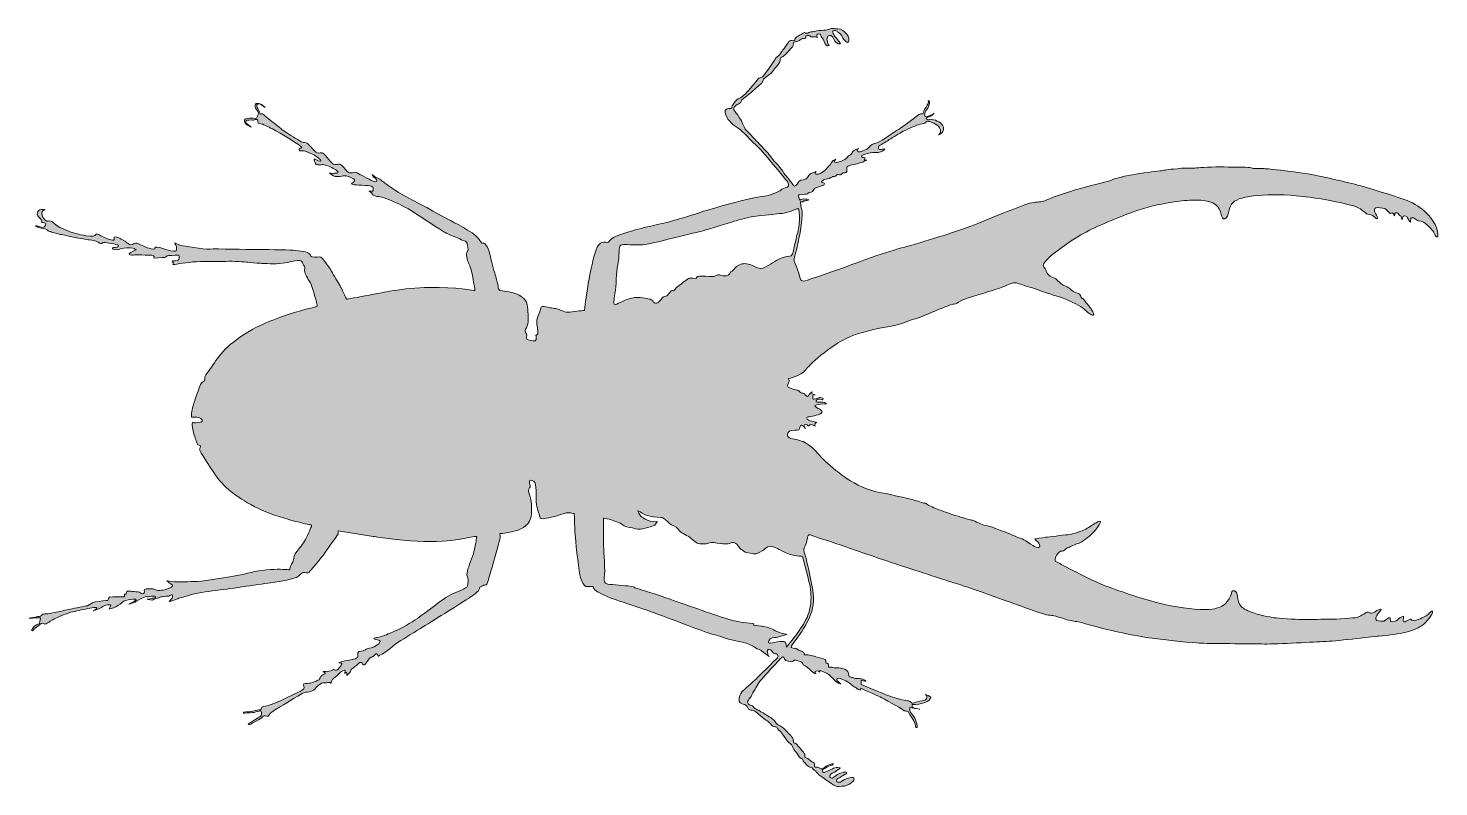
# Model space of a CAD drawing. Header units: inches. Extents: x 111.7 to 169.5, y -307.5 to -276.4.
import ezdxf

# ---------------------------------------------------------------- set-up
doc = ezdxf.new("R2010")
doc.units = ezdxf.units.IN
doc.header["$MEASUREMENT"] = 0
doc.layers.add('Layer 1', color=7, linetype='Continuous')

# ---------------------------------------------------------------- blocks, each defined once
blk = doc.blocks.new('block 2')
at = {"layer": 'Layer 1', "lineweight": 0}
for points, knots in [([(145.17, -307.47), (145.326, -307.449), (145.453, -307.336), (145.52, -307.275), (145.587, -307.214), (145.581, -307.141), (145.527, -307.12), (145.473, -307.1), (145.425, -307.12), (145.333, -307.146), (145.238, -307.174), (145.102, -307.241), (145.036, -307.282), (144.968, -307.322), (144.921, -307.336), (144.862, -307.282), (144.801, -307.228), (144.875, -307.16), (144.921, -307.146), (144.968, -307.133), (145.036, -307.08), (145.11, -307.033), (145.185, -306.985), (145.264, -306.978), (145.264, -306.938), (145.264, -306.899), (145.204, -306.891), (145.129, -306.906), (145.056, -306.918), (144.881, -306.999), (144.833, -307.033), (144.788, -307.066), (144.675, -307.178), (144.618, -307.141), (144.538, -307.087), (144.559, -307.034), (144.61, -306.989), (144.677, -306.934), (144.789, -306.892), (144.793, -306.885), (144.84, -306.824), (144.975, -306.777), (144.996, -306.736), (144.996, -306.736), (144.921, -306.702), (144.833, -306.709), (144.747, -306.717), (144.7, -306.758), (144.618, -306.789), (144.539, -306.824), (144.423, -306.891), (144.35, -306.912), (144.277, -306.932), (144.263, -306.851), (144.263, -306.824), (144.263, -306.798), (144.405, -306.73), (144.43, -306.709), (144.458, -306.689), (144.591, -306.621), (144.66, -306.621), (144.726, -306.621), (144.713, -306.555), (144.713, -306.555), (144.713, -306.555), (144.625, -306.567), (144.499, -306.615), (144.371, -306.662), (144.316, -306.771), (144.256, -306.771), (144.196, -306.771), (144.162, -306.743), (144.134, -306.724), (144.108, -306.702), (144.034, -306.702), (143.973, -306.696), (143.913, -306.689), (143.954, -306.608), (143.947, -306.562), (143.939, -306.516), (143.826, -306.481), (143.765, -306.42), (143.705, -306.36), (143.637, -306.333), (143.578, -306.299), (143.516, -306.266), (143.564, -306.219), (143.543, -306.164), (143.523, -306.11), (143.253, -305.815), (143.207, -305.755), (143.161, -305.693), (143.133, -305.74), (143.1, -305.7), (143.066, -305.659), (143.08, -305.586), (143.052, -305.519), (143.025, -305.451), (142.851, -305.276), (142.757, -305.184), (142.663, -305.089), (142.561, -305.014), (142.473, -304.974), (142.386, -304.934), (142.346, -304.84), (142.252, -304.752), (142.158, -304.665), (141.95, -304.544), (141.835, -304.476), (141.721, -304.409), (141.614, -304.349), (141.54, -304.314), (141.465, -304.281), (141.453, -304.248), (141.433, -304.207), (141.412, -304.166), (141.338, -304.161), (141.278, -304.139), (141.217, -304.12), (141.217, -304.072), (141.204, -304.026), (141.19, -303.978), (141.264, -303.924), (141.312, -303.856), (141.358, -303.79), (141.399, -303.683), (141.465, -303.587), (141.534, -303.494), (141.586, -303.306), (141.795, -303.075), (141.922, -302.937), (142.383, -302.428), (142.461, -302.35), (142.541, -302.269), (142.586, -302.222), (142.616, -302.188), (142.663, -302.135), (142.717, -302.269), (142.737, -302.304), (142.757, -302.337), (142.865, -302.35), (142.952, -302.37), (143.04, -302.391), (143.06, -302.37), (143.08, -302.337), (143.1, -302.304), (143.208, -302.308), (143.301, -302.35), (143.395, -302.391), (143.45, -302.403), (143.463, -302.472), (143.477, -302.538), (143.516, -302.524), (143.564, -302.552), (143.611, -302.578), (143.706, -302.651), (143.805, -302.753), (143.907, -302.854), (144.028, -302.894), (143.995, -302.861), (143.96, -302.827), (143.954, -302.795), (144, -302.76), (144.047, -302.728), (144.163, -302.808), (144.163, -302.808), (144.163, -302.808), (144.101, -302.753), (144.163, -302.747), (144.223, -302.74), (144.337, -302.814), (144.438, -302.848), (144.54, -302.882), (144.754, -303.123), (144.801, -303.179), (144.848, -303.231), (145.022, -303.291), (145.022, -303.291), (145.022, -303.291), (144.928, -303.203), (144.875, -303.163), (144.821, -303.123), (144.868, -303.062), (144.916, -303.058), (144.961, -303.05), (145.245, -303.163), (145.298, -303.198), (145.352, -303.231), (145.534, -303.405), (145.588, -303.419), (145.641, -303.433), (145.708, -303.527), (145.783, -303.534), (145.858, -303.54), (145.842, -303.466), (145.842, -303.466), (145.842, -303.466), (146.53, -303.77), (146.629, -303.823), (146.731, -303.878), (147.463, -304.274), (147.564, -304.349), (147.659, -304.419), (147.665, -304.389), (147.74, -304.402), (147.812, -304.417), (147.786, -304.488), (147.927, -304.658), (148.068, -304.826), (148.089, -305.074), (148.089, -305.074), (148.089, -305.074), (148.142, -305.067), (148.142, -305.067), (148.142, -305.067), (148.149, -305.042), (148.142, -304.987), (148.135, -304.934), (148.083, -304.752), (148.047, -304.685), (148.014, -304.618), (147.886, -304.496), (147.861, -304.436), (147.833, -304.376), (147.846, -304.261), (147.846, -304.261), (147.846, -304.261), (148.257, -304.328), (148.257, -304.328), (148.257, -304.328), (148.102, -304.294), (148.055, -304.289), (148.008, -304.281), (147.948, -304.234), (147.948, -304.234), (147.948, -304.234), (147.948, -304.133), (147.948, -304.133), (147.948, -304.133), (148.197, -304.126), (148.325, -304.093), (148.452, -304.059), (148.559, -304.005), (148.6, -303.978), (148.64, -303.951), (148.701, -303.878), (148.701, -303.837), (148.701, -303.796), (148.493, -303.723), (148.493, -303.723), (148.493, -303.723), (148.553, -303.782), (148.546, -303.83), (148.54, -303.878), (148.518, -303.924), (148.485, -303.938), (148.452, -303.951), (148.264, -303.998), (148.163, -304.019), (148.06, -304.039), (147.982, -304.085), (147.941, -304.072), (147.901, -304.059), (147.887, -304.012), (147.82, -303.992), (147.752, -303.972), (147.557, -303.958), (147.208, -303.851), (146.907, -303.758), (146.676, -303.649), (146.515, -303.582), (146.515, -303.582), (145.85, -303.306), (145.85, -303.306), (145.85, -303.306), (145.858, -303.145), (145.858, -303.145), (145.858, -303.145), (145.883, -303.152), (145.93, -303.156), (146.004, -303.163), (146.024, -303.198), (146.045, -303.156), (146.045, -303.156), (145.924, -303.097), (145.87, -303.083), (145.817, -303.07), (145.743, -303.07), (145.674, -303.07), (145.608, -303.07), (145.547, -303.043), (145.5, -303.029), (145.454, -303.016), (145.393, -303.016), (145.359, -302.982), (145.326, -302.948), (145.379, -302.795), (145.217, -302.698), (145.074, -302.615), (144.793, -302.626), (144.754, -302.626), (144.713, -302.626), (144.66, -302.605), (144.66, -302.605), (144.66, -302.605), (144.512, -302.6), (144.512, -302.6), (144.512, -302.6), (144.532, -302.425), (144.471, -302.436), (144.43, -302.446), (144.411, -302.484), (144.405, -302.33), (144.403, -302.27), (144.264, -302.243), (144.094, -302.202), (143.926, -302.162), (143.94, -302.148), (143.866, -302.135), (143.792, -302.122), (143.692, -302.095), (143.618, -302.101), (143.543, -302.108), (143.524, -302.101), (143.516, -302.04), (143.51, -301.98), (143.463, -301.987), (143.409, -301.953), (143.356, -301.92), (143.301, -301.938), (143.235, -301.865), (143.166, -301.792), (143.18, -301.853), (143.066, -301.825), (142.952, -301.798), (142.985, -301.758), (142.985, -301.758), (142.985, -301.758), (143.457, -301.104), (143.55, -300.943), (143.644, -300.781), (143.839, -300.419), (143.887, -300.035), (143.934, -299.652), (143.827, -299.187), (143.786, -298.993), (143.745, -298.797), (143.602, -298.111), (143.538, -297.94), (143.475, -297.77), (143.502, -297.778), (143.565, -297.635), (143.627, -297.491), (143.646, -297.376), (143.655, -297.294), (143.665, -297.214), (143.692, -297.178), (143.762, -297.186), (143.834, -297.196), (146.766, -298.21), (147.448, -298.434), (148.129, -298.658), (149.438, -299.08), (149.84, -299.206), (150.245, -299.33), (152.29, -300.058), (152.62, -300.183), (152.952, -300.311), (153.462, -300.487), (153.589, -300.479), (153.715, -300.472), (153.929, -300.542), (154.127, -300.614), (154.324, -300.686), (154.532, -300.722), (154.672, -300.73), (154.815, -300.738), (155.543, -300.99), (156.17, -301.116), (156.428, -301.167), (156.921, -301.293), (157.542, -301.385), (158.438, -301.515), (159.503, -301.607), (159.694, -301.618), (160.016, -301.636), (161.819, -301.645), (162.366, -301.654), (162.912, -301.665), (164.471, -301.564), (164.832, -301.555), (165.19, -301.548), (166.731, -301.357), (167.053, -301.331), (167.377, -301.306), (167.86, -301.233), (168.084, -301.187), (168.31, -301.142), (168.631, -301.026), (168.821, -300.892), (169.008, -300.757), (169.223, -300.479), (169.25, -300.362), (169.277, -300.245), (169.161, -300.335), (169.116, -300.397), (169.07, -300.461), (168.909, -300.542), (168.83, -300.586), (168.748, -300.633), (168.579, -300.677), (168.47, -300.686), (168.363, -300.694), (168.354, -300.622), (168.354, -300.622), (168.354, -300.622), (168.175, -300.722), (168.175, -300.722), (168.113, -300.758), (168.059, -300.748), (168.049, -300.704), (168.04, -300.657), (168.067, -300.515), (168.067, -300.515), (168.067, -300.515), (168.024, -300.542), (167.969, -300.552), (167.916, -300.561), (167.812, -300.66), (167.762, -300.704), (167.679, -300.771), (167.529, -300.73), (167.529, -300.73), (167.529, -300.73), (167.52, -300.586), (167.52, -300.586), (167.52, -300.586), (167.449, -300.577), (167.449, -300.577), (167.449, -300.577), (167.323, -300.694), (167.26, -300.712), (167.198, -300.73), (167.027, -300.722), (166.973, -300.694), (166.92, -300.667), (166.92, -300.586), (166.938, -300.542), (166.955, -300.497), (167.063, -300.346), (167.125, -300.272), (167.188, -300.2), (167.099, -300.237), (167.036, -300.256), (166.975, -300.272), (166.812, -300.407), (166.749, -300.397), (166.686, -300.391), (166.633, -300.335), (166.569, -300.353), (166.506, -300.372), (166.247, -300.552), (166.149, -300.57), (166.05, -300.586), (165.377, -300.642), (164.983, -300.642), (164.588, -300.642), (164.123, -300.649), (163.88, -300.649), (163.638, -300.649), (162.929, -300.603), (162.76, -300.577), (162.59, -300.552), (162.09, -300.442), (161.961, -300.397), (161.674, -300.301), (161.512, -300.213), (161.42, -300.126), (161.284, -299.997), (161.295, -299.866), (161.262, -299.707), (161.244, -299.618), (161.245, -299.511), (161.137, -299.475), (161.03, -299.438), (161.02, -299.554), (161.002, -299.626), (160.985, -299.697), (160.877, -299.896), (160.788, -299.986), (160.698, -300.076), (160.448, -300.228), (160.098, -300.237), (159.627, -300.251), (159.006, -300.199), (158.268, -300.03), (157.531, -299.86), (156.749, -299.602), (155.965, -299.312), (155.157, -299.018), (153.993, -298.353), (153.903, -298.317), (153.813, -298.281), (153.795, -298.272), (153.795, -298.173), (153.795, -298.074), (153.919, -297.931), (153.974, -297.877), (154.028, -297.824), (154.127, -297.877), (154.18, -297.805), (154.235, -297.733), (154.37, -297.698), (154.45, -297.653), (154.532, -297.609), (154.647, -297.556), (154.736, -297.537), (154.826, -297.519), (155.073, -297.355), (155.256, -297.186), (155.462, -296.996), (155.526, -296.874), (155.596, -296.775), (155.704, -296.623), (155.635, -296.576), (155.471, -296.685), (155.391, -296.738), (155.194, -296.864), (155.049, -296.945), (154.906, -297.025), (154.532, -297.16), (154.315, -297.178), (154.1, -297.194), (153.553, -297.268), (153.418, -297.285), (153.284, -297.304), (152.969, -297.349), (152.969, -297.349), (152.969, -297.349), (153.005, -297.419), (153.086, -297.474), (153.166, -297.528), (153.186, -297.635), (153.149, -297.689), (153.114, -297.743), (152.979, -297.689), (152.692, -297.492), (152.406, -297.297), (152.36, -297.338), (152.047, -297.194), (151.733, -297.053), (151.526, -296.998), (151.347, -296.918), (151.168, -296.838), (151.061, -296.827), (150.934, -296.802), (150.809, -296.774), (150.487, -296.612), (150.407, -296.586), (150.325, -296.558), (150.155, -296.531), (149.824, -296.425), (149.493, -296.315), (149.178, -296.21), (149.034, -296.155), (148.891, -296.101), (148.604, -295.976), (148.549, -295.931), (148.497, -295.887), (148.459, -295.886), (148.434, -295.886), (148.407, -295.886), (148.165, -295.796), (147.941, -295.734), (147.679, -295.661), (146.866, -295.492), (146.542, -295.437), (146.219, -295.384), (145.602, -295.105), (145.286, -294.889), (144.972, -294.675), (144.667, -294.425), (144.381, -294.163), (144.094, -293.904), (144.032, -293.761), (143.79, -293.562), (143.548, -293.366), (143.377, -293.329), (143.225, -293.284), (143.073, -293.24), (142.993, -293.267), (142.902, -293.204), (142.813, -293.141), (142.822, -293.087), (142.858, -292.988), (142.894, -292.891), (143.118, -292.897), (143.235, -292.897), (143.351, -292.897), (143.316, -292.777), (143.369, -292.719), (143.42, -292.662), (143.489, -292.725), (143.534, -292.778), (143.516, -292.745), (143.508, -292.704), (143.538, -292.674), (143.6, -292.612), (143.692, -292.737), (143.692, -292.737), (143.692, -292.737), (143.7, -292.71), (143.762, -292.674), (143.827, -292.64), (143.969, -292.729), (143.969, -292.729), (143.969, -292.729), (143.951, -292.665), (143.969, -292.622), (143.987, -292.577), (144.041, -292.585), (144.041, -292.585), (144.041, -292.585), (143.827, -292.521), (143.754, -292.513), (143.682, -292.505), (143.575, -292.379), (143.646, -292.361), (143.717, -292.342), (143.969, -292.319), (144.166, -292.234), (144.354, -292.153), (144.194, -292.057), (144.139, -292.029), (144.094, -292.006), (143.951, -291.922), (143.951, -291.885), (143.951, -291.849), (144.435, -291.813), (144.435, -291.813), (144.435, -291.813), (144.381, -291.769), (144.283, -291.75), (144.185, -291.733), (144.122, -291.76), (144.049, -291.75), (143.977, -291.742), (144.004, -291.643), (144.086, -291.625), (144.166, -291.608), (144.283, -291.66), (144.283, -291.66), (144.283, -291.66), (144.301, -291.6), (144.301, -291.6), (144.301, -291.6), (144.247, -291.571), (144.194, -291.552), (144.139, -291.536), (144.022, -291.616), (143.934, -291.633), (143.844, -291.651), (143.871, -291.579), (143.871, -291.509), (143.871, -291.436), (143.969, -291.445), (143.969, -291.445), (143.969, -291.445), (143.897, -291.436), (143.852, -291.41), (143.809, -291.384), (143.843, -291.321), (143.843, -291.321), (143.843, -291.321), (143.726, -291.436), (143.692, -291.489), (143.657, -291.545), (143.584, -291.489), (143.565, -291.445), (143.547, -291.4), (143.53, -291.4), (143.467, -291.384), (143.404, -291.364), (143.387, -291.392), (143.323, -291.311), (143.26, -291.231), (143.235, -291.275), (143.18, -291.248), (143.126, -291.222), (142.93, -291.177), (142.858, -291.131), (142.786, -291.088), (142.894, -290.97), (142.902, -290.907), (142.911, -290.845), (142.875, -290.782), (142.875, -290.782), (142.875, -290.782), (143.369, -290.684), (143.575, -290.433), (143.659, -290.33), (143.868, -290.104), (144.206, -289.829), (144.536, -289.56), (144.995, -289.237), (145.385, -289.068), (145.655, -288.952), (146.399, -288.745), (147.008, -288.647), (147.618, -288.548), (147.752, -288.414), (148.012, -288.351), (148.272, -288.288), (148.674, -288.092), (148.864, -288.019), (149.051, -287.947), (149.563, -287.723), (149.653, -287.73), (149.743, -287.739), (149.778, -287.678), (149.94, -287.596), (150.1, -287.517), (150.504, -287.399), (150.674, -287.345), (150.846, -287.292), (151.186, -287.185), (151.437, -287.112), (151.688, -287.04), (151.921, -286.888), (152.11, -286.862), (152.209, -286.848), (152.401, -286.928), (152.604, -286.993), (152.788, -287.053), (152.983, -287.097), (153.069, -287.139), (153.248, -287.228), (153.912, -287.417), (154.055, -287.462), (154.143, -287.49), (154.412, -287.601), (154.641, -287.722), (154.78, -287.794), (154.904, -287.877), (154.969, -287.929), (155.122, -288.055), (155.284, -288.208), (155.354, -288.187), (155.426, -288.17), (155.346, -288.063), (155.301, -287.982), (155.256, -287.903), (155.166, -287.804), (155.122, -287.741), (155.076, -287.68), (154.932, -287.508), (154.932, -287.508), (154.932, -287.508), (154.862, -287.508), (154.852, -287.436), (154.843, -287.364), (154.762, -287.283), (154.7, -287.283), (154.637, -287.283), (154.458, -287.168), (154.405, -287.113), (154.35, -287.059), (154.333, -287.032), (154.215, -286.996), (154.099, -286.96), (153.993, -286.862), (153.893, -286.762), (153.794, -286.662), (153.705, -286.655), (153.596, -286.593), (153.49, -286.53), (153.427, -286.395), (153.409, -286.324), (153.391, -286.251), (153.32, -286.251), (153.311, -286.171), (153.301, -286.09), (153.374, -285.991), (153.553, -285.821), (153.731, -285.65), (154.323, -285.202), (154.852, -284.896), (155.381, -284.593), (156.143, -284.269), (157.067, -283.929), (157.989, -283.589), (159.201, -283.472), (159.433, -283.472), (159.666, -283.472), (160.116, -283.479), (160.34, -283.64), (160.564, -283.803), (160.572, -283.991), (160.608, -284.116), (160.645, -284.242), (160.715, -284.279), (160.805, -284.197), (160.894, -284.116), (160.885, -283.973), (160.932, -283.82), (160.977, -283.669), (161.038, -283.606), (161.146, -283.524), (161.34, -283.38), (161.766, -283.304), (162.303, -283.272), (162.828, -283.241), (163.456, -283.254), (164.212, -283.354), (164.885, -283.443), (165.405, -283.56), (165.772, -283.649), (166.141, -283.741), (166.256, -283.794), (166.399, -283.91), (166.541, -284.025), (166.561, -284.063), (166.668, -284.063), (166.776, -284.063), (166.821, -284.126), (166.893, -284.189), (166.963, -284.252), (167, -284.259), (167, -284.197), (167, -284.136), (166.911, -284.036), (166.883, -283.973), (166.856, -283.91), (166.854, -283.818), (166.92, -283.794), (166.991, -283.768), (167.208, -283.785), (167.296, -283.82), (167.386, -283.857), (167.511, -284.026), (167.511, -284.026), (167.511, -284.026), (167.592, -283.982), (167.627, -284.009), (167.665, -284.036), (167.661, -284.124), (167.696, -284.116), (167.696, -284.116), (167.696, -284.009), (167.729, -283.996), (167.762, -283.982), (167.829, -283.996), (167.87, -284.057), (167.911, -284.116), (167.938, -284.124), (167.964, -284.157), (167.991, -284.19), (167.991, -284.265), (167.991, -284.265), (167.991, -284.265), (168.024, -284.284), (168.018, -284.231), (168.01, -284.178), (168.059, -284.13), (168.059, -284.13), (168.059, -284.13), (168.166, -284.111), (168.193, -284.144), (168.22, -284.178), (168.307, -284.372), (168.34, -284.372), (168.34, -284.372), (168.361, -284.244), (168.361, -284.217), (168.361, -284.19), (168.469, -284.197), (168.502, -284.211), (168.536, -284.225), (168.637, -284.345), (168.676, -284.319), (168.676, -284.319), (168.858, -284.331), (168.959, -284.434), (169.061, -284.534), (169.269, -284.702), (169.317, -284.829), (169.362, -284.958), (169.41, -284.984), (169.41, -284.984), (169.41, -284.984), (169.463, -284.978), (169.463, -284.978), (169.463, -284.978), (169.504, -284.836), (169.397, -284.575), (169.289, -284.312), (169.107, -284.116), (169.013, -284.016), (168.919, -283.915), (168.583, -283.653), (168.334, -283.545), (168.084, -283.436), (167.206, -283.154), (166.64, -282.986), (166.076, -282.818), (165.342, -282.644), (164.616, -282.495), (163.889, -282.347), (163.588, -282.321), (163.036, -282.254), (162.484, -282.186), (162.484, -282.192), (162.35, -282.186), (162.215, -282.18), (162.081, -282.186), (161.967, -282.18), (161.852, -282.172), (161.739, -282.111), (161.348, -282.118), (160.958, -282.126), (160.494, -282.104), (160.03, -282.126), (159.566, -282.145), (159.546, -282.172), (159.311, -282.166), (159.077, -282.159), (159.048, -282.166), (158.659, -282.2), (158.268, -282.232), (158.282, -282.26), (158.081, -282.279), (157.879, -282.3), (157.34, -282.36), (156.944, -282.435), (156.547, -282.51), (156.574, -282.528), (156.386, -282.563), (156.198, -282.597), (156.137, -282.65), (156.077, -282.67), (156.016, -282.69), (155.404, -282.845), (155.028, -282.939), (154.651, -283.034), (154.166, -283.216), (153.959, -283.269), (153.75, -283.322), (153.501, -283.457), (153.374, -283.504), (153.247, -283.551), (153.051, -283.551), (152.842, -283.585), (152.634, -283.618), (152.151, -283.833), (151.827, -283.947), (151.504, -284.063), (150.838, -284.345), (150.489, -284.487), (150.139, -284.628), (149.353, -284.892), (149.078, -284.971), (148.801, -285.051), (148.149, -285.261), (147.706, -285.376), (147.53, -285.42), (146.932, -285.599), (146.499, -285.746), (145.836, -285.971), (145.297, -286.185), (145.17, -286.229), (144.961, -286.304), (143.684, -286.748), (143.557, -286.78), (143.465, -286.804), (143.422, -286.788), (143.389, -286.734), (143.356, -286.681), (143.308, -286.512), (143.261, -286.352), (143.213, -286.189), (143.126, -286.061), (143.112, -285.974), (143.1, -285.886), (143.147, -285.718), (143.18, -285.61), (143.213, -285.503), (143.308, -285.031), (143.342, -284.87), (143.375, -284.708), (143.428, -284.306), (143.436, -284.103), (143.442, -283.901), (143.403, -283.787), (143.389, -283.713), (143.375, -283.64), (143.362, -283.538), (143.362, -283.538), (143.362, -283.538), (143.483, -283.564), (143.489, -283.518), (143.497, -283.472), (143.55, -283.524), (143.578, -283.504), (143.604, -283.485), (143.678, -283.485), (143.717, -283.464), (143.717, -283.464), (143.665, -283.443), (143.578, -283.43), (143.489, -283.417), (143.403, -283.451), (143.356, -283.472), (143.308, -283.49), (143.282, -283.256), (143.282, -283.256), (143.282, -283.256), (143.575, -283.229), (143.618, -283.228), (143.688, -283.226), (143.67, -283.167), (143.805, -283.142), (143.897, -283.122), (143.887, -283.039), (143.948, -283), (144.007, -282.96), (144.088, -282.946), (144.108, -282.925), (144.129, -282.907), (144.23, -282.899), (144.277, -282.879), (144.319, -282.859), (144.35, -282.865), (144.35, -282.806), (144.35, -282.743), (144.29, -282.771), (144.243, -282.743), (144.196, -282.718), (144.27, -282.697), (144.317, -282.65), (144.364, -282.603), (144.445, -282.63), (144.545, -282.583), (144.645, -282.535), (144.666, -282.522), (144.7, -282.51), (144.735, -282.495), (144.801, -282.528), (144.834, -282.462), (144.868, -282.395), (144.956, -282.441), (145.002, -282.435), (145.049, -282.429), (145.057, -282.4), (145.09, -282.368), (145.124, -282.335), (145.178, -282.382), (145.239, -282.34), (145.298, -282.3), (145.258, -282.219), (145.264, -282.152), (145.272, -282.084), (145.366, -282.065), (145.413, -282.044), (145.459, -282.023), (145.614, -282.018), (145.682, -281.99), (145.749, -281.963), (145.864, -281.936), (145.916, -281.917), (145.97, -281.895), (146.079, -281.843), (146.079, -281.843), (146.079, -281.843), (146.03, -281.843), (145.991, -281.835), (145.952, -281.829), (146.004, -281.802), (146.018, -281.762), (146.03, -281.721), (145.911, -281.742), (145.877, -281.708), (145.842, -281.675), (145.889, -281.633), (146.012, -281.593), (146.132, -281.553), (146.327, -281.513), (146.415, -281.52), (146.502, -281.526), (146.602, -281.52), (146.663, -281.493), (146.723, -281.465), (146.858, -281.377), (146.819, -281.377), (146.778, -281.377), (146.663, -281.405), (146.61, -281.405), (146.555, -281.405), (146.549, -281.305), (146.577, -281.264), (146.602, -281.224), (146.858, -281.096), (146.958, -281.029), (147.059, -280.961), (147.362, -280.773), (147.51, -280.691), (147.659, -280.61), (148.041, -280.442), (148.129, -280.41), (148.217, -280.375), (148.318, -280.351), (148.413, -280.336), (148.506, -280.322), (148.485, -280.281), (148.526, -280.255), (148.566, -280.228), (148.64, -280.262), (148.687, -280.269), (148.735, -280.275), (148.801, -280.315), (148.903, -280.362), (149.002, -280.41), (149.057, -280.478), (149.096, -280.592), (149.137, -280.705), (149.024, -280.807), (149.024, -280.807), (149.024, -280.807), (149.078, -280.779), (149.151, -280.72), (149.225, -280.658), (149.236, -280.577), (149.225, -280.483), (149.219, -280.432), (149.114, -280.315), (149.04, -280.271), (148.95, -280.216), (148.834, -280.188), (148.741, -280.167), (148.655, -280.147), (148.661, -280.194), (148.579, -280.181), (148.499, -280.167), (148.518, -280.106), (148.518, -280.106), (148.518, -280.106), (148.735, -280.02), (148.735, -280.02), (148.735, -280.02), (148.848, -279.918), (148.848, -279.918), (148.848, -279.918), (148.801, -279.945), (148.761, -279.966), (148.721, -279.985), (148.661, -280.013), (148.6, -280.039), (148.575, -280.051), (148.536, -280.088), (148.53, -280.06), (148.522, -280.033), (148.477, -280.056), (148.465, -280.031), (148.445, -279.991), (148.445, -279.878), (148.506, -279.811), (148.546, -279.766), (148.614, -279.658), (148.64, -279.571), (148.665, -279.483), (148.655, -279.42), (148.655, -279.42), (148.655, -279.42), (148.6, -279.388), (148.6, -279.388), (148.6, -279.388), (148.607, -279.428), (148.607, -279.467), (148.607, -279.508), (148.566, -279.575), (148.54, -279.615), (148.512, -279.655), (148.418, -279.798), (148.405, -279.878), (148.391, -279.959), (148.372, -279.932), (148.277, -279.945), (148.182, -279.959), (148.142, -280.039), (148.041, -280.106), (147.941, -280.174), (147.584, -280.457), (147.383, -280.577), (147.181, -280.698), (146.879, -280.913), (146.717, -281.016), (146.555, -281.116), (146.496, -281.13), (146.388, -281.156), (146.28, -281.183), (146.186, -281.298), (146.139, -281.345), (146.092, -281.392), (145.903, -281.479), (145.817, -281.493), (145.729, -281.506), (145.723, -281.493), (145.696, -281.438), (145.668, -281.385), (145.743, -281.365), (145.743, -281.365), (145.743, -281.365), (145.696, -281.365), (145.633, -281.399), (145.575, -281.433), (145.5, -281.479), (145.48, -281.541), (145.459, -281.6), (145.399, -281.621), (145.359, -281.647), (145.319, -281.675), (145.272, -281.756), (145.185, -281.816), (145.096, -281.877), (144.942, -281.91), (144.896, -281.924), (144.848, -281.936), (144.767, -281.936), (144.747, -281.91), (144.727, -281.884), (144.814, -281.802), (144.814, -281.802), (144.814, -281.802), (144.782, -281.816), (144.741, -281.835), (144.7, -281.855), (144.66, -281.884), (144.613, -281.97), (144.566, -282.058), (144.54, -282.065), (144.485, -282.126), (144.375, -282.245), (144.346, -282.285), (144.248, -282.347), (144.147, -282.411), (144.062, -282.424), (144.007, -282.415), (143.926, -282.4), (144.007, -282.308), (144.007, -282.308), (144.007, -282.308), (143.866, -282.36), (143.866, -282.36), (143.747, -282.401), (143.725, -282.435), (143.658, -282.542), (143.59, -282.65), (143.51, -282.637), (143.389, -282.663), (143.267, -282.69), (143.267, -282.806), (143.18, -282.872), (143.092, -282.939), (143.066, -282.858), (143.018, -282.783), (142.971, -282.711), (142.811, -282.522), (142.744, -282.435), (142.676, -282.347), (142.61, -282.246), (142.529, -282.14), (142.448, -282.03), (142.258, -281.855), (142.138, -281.681), (142.016, -281.506), (141.875, -281.377), (141.776, -281.27), (141.674, -281.163), (141.44, -280.921), (141.358, -280.826), (141.278, -280.733), (141.183, -280.639), (141.129, -280.599), (141.077, -280.559), (141.09, -280.518), (141.063, -280.471), (141.035, -280.423), (140.988, -280.302), (140.949, -280.228), (140.909, -280.154), (140.821, -280.02), (140.774, -279.952), (140.727, -279.886), (140.686, -279.858), (140.645, -279.77), (140.606, -279.684), (140.686, -279.63), (140.734, -279.588), (140.78, -279.549), (140.84, -279.542), (140.894, -279.495), (140.949, -279.448), (140.934, -279.407), (140.955, -279.38), (140.974, -279.353), (141.103, -279.265), (141.238, -279.151), (141.373, -279.037), (141.633, -278.801), (141.714, -278.741), (141.795, -278.68), (141.829, -278.612), (141.842, -278.572), (141.856, -278.532), (141.856, -278.506), (141.889, -278.485), (141.922, -278.465), (141.977, -278.412), (142.084, -278.338), (142.206, -278.254), (142.333, -278.052), (142.422, -277.956), (142.526, -277.846), (142.536, -277.739), (142.536, -277.751), (142.541, -277.69), (142.541, -277.645), (142.588, -277.624), (142.637, -277.603), (142.683, -277.584), (142.757, -277.51), (142.831, -277.436), (142.965, -277.279), (143.04, -277.193), (143.112, -277.105), (143.053, -277.065), (143.08, -277.024), (143.106, -276.984), (143.227, -276.984), (143.227, -276.984), (143.227, -276.984), (143.294, -276.964), (143.329, -276.937), (143.362, -276.91), (143.436, -276.843), (143.489, -276.856), (143.543, -276.871), (143.59, -276.829), (143.59, -276.829), (143.59, -276.829), (143.557, -276.736), (143.624, -276.728), (143.692, -276.723), (143.765, -276.743), (143.778, -276.77), (143.792, -276.796), (143.833, -276.775), (143.92, -276.783), (144.007, -276.79), (144.061, -276.816), (144.061, -276.816), (144.061, -276.816), (144.041, -276.804), (144.034, -276.743), (144.028, -276.683), (144.047, -276.668), (144.129, -276.668), (144.209, -276.668), (144.19, -276.695), (144.196, -276.736), (144.202, -276.775), (144.283, -276.837), (144.337, -276.984), (144.39, -277.133), (144.471, -277.159), (144.471, -277.159), (144.471, -277.159), (144.54, -277.14), (144.54, -277.14), (144.54, -277.14), (144.504, -277.086), (144.504, -277.086), (144.485, -277.053), (144.479, -276.984), (144.458, -276.918), (144.432, -276.829), (144.504, -276.648), (144.66, -276.77), (144.701, -276.802), (144.741, -276.892), (144.782, -276.958), (144.821, -277.024), (144.922, -277.079), (144.922, -277.079), (144.922, -277.079), (145.002, -277.079), (145.002, -277.079), (145.002, -277.079), (144.983, -277.024), (144.956, -276.984), (144.928, -276.945), (144.855, -276.85), (144.793, -276.79), (144.735, -276.728), (144.713, -276.668), (144.7, -276.602), (144.686, -276.534), (144.719, -276.526), (144.788, -276.534), (144.855, -276.541), (144.881, -276.568), (144.896, -276.595), (144.908, -276.621), (145.009, -276.648), (145.043, -276.723), (145.077, -276.796), (145.118, -276.877), (145.231, -276.978), (145.346, -277.079), (145.359, -276.964), (145.346, -276.843), (145.333, -276.723), (145.258, -276.683), (145.178, -276.588), (145.096, -276.494), (144.916, -276.434), (144.801, -276.46), (144.801, -276.46), (144.706, -276.439), (144.639, -276.446), (144.572, -276.453), (144.518, -276.486), (144.464, -276.501), (144.411, -276.514), (144.25, -276.526), (144.116, -276.534), (143.981, -276.541), (143.96, -276.561), (143.913, -276.573), (143.866, -276.588), (143.86, -276.588), (143.792, -276.588), (143.725, -276.588), (143.684, -276.636), (143.624, -276.641), (143.564, -276.648), (143.564, -276.628), (143.537, -276.615), (143.51, -276.602), (143.416, -276.683), (143.334, -276.723), (143.254, -276.764), (143.161, -276.816), (143.154, -276.85), (143.147, -276.884), (143.133, -276.951), (143.073, -276.945), (143.012, -276.937), (142.946, -276.931), (142.898, -276.984), (142.851, -277.039), (142.642, -277.342), (142.588, -277.407), (142.536, -277.476), (142.481, -277.577), (142.428, -277.598), (142.374, -277.617), (142.374, -277.645), (142.32, -277.726), (142.266, -277.806), (141.85, -278.424), (141.789, -278.438), (141.728, -278.452), (141.688, -278.458), (141.627, -278.526), (141.567, -278.593), (141.217, -279.009), (141.129, -279.104), (141.041, -279.198), (140.887, -279.319), (140.821, -279.332), (140.752, -279.347), (140.67, -279.479), (140.607, -279.56), (140.544, -279.641), (140.572, -279.71), (140.536, -279.72), (140.5, -279.729), (140.198, -279.687), (140.302, -279.964), (140.419, -280.268), (140.589, -280.367), (140.822, -280.528), (141.055, -280.688), (141.307, -281.021), (141.531, -281.2), (141.754, -281.379), (142.778, -282.655), (142.813, -282.69), (142.85, -282.727), (142.952, -282.907), (142.831, -282.946), (142.709, -282.986), (142.616, -283.013), (142.561, -283.065), (142.508, -283.12), (142.14, -283.291), (141.768, -283.332), (141.407, -283.369), (140.813, -283.538), (140.411, -283.645), (140.006, -283.754), (139.563, -283.874), (139.293, -283.969), (139.026, -284.063), (138.567, -284.211), (137.895, -284.385), (137.564, -284.472), (137.18, -284.545), (136.843, -284.631), (136.499, -284.716), (136.202, -284.816), (136.122, -284.843), (135.959, -284.896), (135.663, -284.978), (135.569, -285.126), (135.475, -285.274), (135.475, -285.167), (135.299, -285.192), (135.125, -285.219), (135.045, -285.328), (134.911, -285.799), (134.87, -285.941), (134.778, -286.346), (134.725, -286.634), (134.604, -287.301), (134.52, -287.992), (134.52, -287.992), (134.52, -287.992), (134.145, -288.032), (133.928, -288.06), (133.713, -288.087), (133.579, -287.978), (133.444, -287.938), (133.31, -287.897), (133.189, -287.911), (132.948, -287.843), (132.704, -287.776), (132.745, -287.897), (132.692, -288.045), (132.638, -288.194), (132.571, -288.288), (132.571, -288.423), (132.571, -288.556), (132.624, -288.88), (132.61, -288.948), (132.597, -289.015), (132.53, -289), (132.53, -289), (132.53, -289), (132.557, -289.096), (132.543, -289.189), (132.53, -289.284), (132.342, -289.23), (132.221, -289.202), (132.1, -289.177), (132.166, -289.081), (132.166, -289.015), (132.166, -288.948), (132.054, -288.835), (132.108, -288.763), (132.162, -288.691), (132.215, -288.566), (132.215, -288.468), (132.215, -288.368), (132.219, -288.126), (132.198, -287.856), (132.172, -287.548), (131.981, -287.423), (131.771, -287.329), (131.559, -287.235), (131.331, -287.228), (131.059, -287.175), (130.969, -287.159), (131.014, -287.006), (130.97, -286.88), (130.924, -286.753), (130.907, -286.627), (130.817, -286.352), (130.727, -286.072), (130.674, -285.749), (130.621, -285.578), (130.567, -285.407), (130.53, -285.363), (130.476, -285.291), (130.423, -285.219), (130.405, -285.238), (130.352, -285.238), (130.297, -285.238), (130.272, -285.167), (130.18, -285.04), (130.091, -284.913), (129.778, -284.727), (129.572, -284.601), (129.366, -284.476), (128.758, -284.178), (128.321, -283.922), (128.076, -283.777), (127.415, -283.452), (126.916, -283.157), (126.528, -282.928), (126.264, -282.705), (126.216, -282.67), (126.109, -282.591), (126.069, -282.583), (126.022, -282.568), (125.975, -282.556), (125.827, -282.422), (125.827, -282.422), (125.827, -282.422), (125.847, -282.468), (125.879, -282.517), (125.915, -282.563), (125.995, -282.583), (126.022, -282.655), (126.048, -282.726), (125.931, -282.743), (125.833, -282.69), (125.735, -282.637), (125.286, -282.395), (125.223, -282.359), (125.16, -282.322), (125.081, -282.332), (125.016, -282.351), (124.954, -282.368), (124.901, -282.368), (124.846, -282.332), (124.792, -282.295), (124.686, -282.151), (124.596, -282.062), (124.506, -281.974), (124.497, -281.99), (124.425, -282.009), (124.354, -282.025), (124.264, -282.035), (124.174, -281.947), (124.084, -281.857), (123.995, -281.73), (123.915, -281.641), (123.834, -281.552), (123.789, -281.541), (123.743, -281.541), (123.698, -281.541), (123.601, -281.568), (123.52, -281.506), (123.44, -281.444), (123.34, -281.31), (123.279, -281.245), (123.215, -281.183), (123.143, -281.111), (123.071, -281.111), (123, -281.111), (122.956, -281.111), (122.866, -281.049), (122.776, -280.987), (122.43, -280.779), (122.276, -280.679), (122.122, -280.577), (121.907, -280.389), (121.819, -280.327), (121.731, -280.269), (121.389, -279.973), (121.348, -279.945), (121.308, -279.918), (121.247, -279.973), (121.247, -279.945), (121.247, -279.918), (121.194, -279.805), (121.166, -279.751), (121.14, -279.696), (121.106, -279.684), (121.113, -279.575), (121.119, -279.467), (121.308, -279.581), (121.308, -279.581), (121.308, -279.581), (121.45, -279.676), (121.45, -279.676), (121.45, -279.676), (121.334, -279.575), (121.334, -279.575), (121.281, -279.528), (121.133, -279.502), (121.086, -279.52), (121.04, -279.542), (121.026, -279.588), (121.04, -279.655), (121.053, -279.722), (121.133, -279.824), (121.16, -279.863), (121.187, -279.904), (121.163, -279.989), (121.125, -280.07), (121.09, -280.152), (121.045, -280.144), (121, -280.134), (120.956, -280.125), (120.885, -280.088), (120.687, -280.134), (120.489, -280.179), (120.696, -280.393), (120.696, -280.393), (120.696, -280.393), (120.875, -280.483), (120.875, -280.483), (120.875, -280.483), (120.723, -280.367), (120.687, -280.33), (120.651, -280.294), (120.643, -280.276), (120.67, -280.231), (120.696, -280.187), (120.875, -280.187), (120.938, -280.196), (121, -280.205), (121.019, -280.178), (121.09, -280.169), (121.163, -280.159), (121.145, -280.178), (121.145, -280.269), (121.145, -280.357), (121.261, -280.33), (121.323, -280.357), (121.385, -280.384), (121.557, -280.465), (121.745, -280.555), (122.067, -280.709), (122.956, -281.27), (122.956, -281.318), (122.956, -281.337), (122.915, -281.337), (122.889, -281.353), (122.854, -281.375), (122.833, -281.413), (122.838, -281.434), (122.847, -281.47), (122.956, -281.442), (123.044, -281.461), (123.133, -281.478), (123.323, -281.561), (123.393, -281.595), (123.465, -281.63), (123.663, -281.749), (123.717, -281.829), (123.771, -281.91), (123.682, -281.891), (123.528, -281.811), (123.375, -281.73), (123.493, -281.91), (123.511, -281.981), (123.528, -282.053), (123.663, -282.035), (123.743, -282.025), (123.825, -282.016), (123.915, -282.025), (124.059, -282.089), (124.202, -282.152), (124.408, -282.26), (124.434, -282.322), (124.461, -282.385), (124.344, -282.359), (124.274, -282.375), (124.202, -282.395), (124.085, -282.359), (124.085, -282.359), (124.085, -282.359), (124.157, -282.422), (124.247, -282.475), (124.336, -282.528), (124.461, -282.511), (124.649, -282.483), (124.838, -282.456), (124.883, -282.528), (125.008, -282.574), (125.132, -282.618), (125.125, -282.655), (125.088, -282.718), (125.053, -282.781), (124.973, -282.808), (124.973, -282.808), (124.973, -282.808), (125.098, -282.852), (125.098, -282.852), (125.098, -282.852), (125.694, -282.866), (125.788, -282.897), (125.922, -282.942), (125.868, -283.039), (125.868, -283.085), (125.868, -283.129), (125.69, -283.103), (125.69, -283.103), (125.69, -283.103), (125.815, -283.147), (125.833, -283.22), (125.852, -283.291), (126.012, -283.327), (126.102, -283.327), (126.192, -283.327), (126.649, -283.507), (126.793, -283.569), (126.937, -283.632), (127.375, -283.856), (127.608, -284.017), (127.841, -284.179), (128.621, -284.682), (128.765, -284.77), (128.909, -284.859), (129.159, -284.959), (129.32, -285.022), (129.481, -285.085), (129.527, -285.121), (129.598, -285.139), (129.67, -285.157), (129.741, -285.202), (129.733, -285.302), (129.724, -285.4), (129.76, -285.382), (129.76, -285.488), (129.76, -285.598), (129.672, -285.568), (129.696, -285.74), (129.725, -285.944), (129.787, -286.072), (129.849, -286.225), (129.911, -286.376), (129.965, -286.718), (130.001, -286.897), (130.038, -287.076), (130.038, -287.185), (130.038, -287.185), (130.038, -287.185), (129.284, -287.032), (128.181, -287.05), (127.079, -287.069), (126.174, -287.273), (125.716, -287.364), (125.259, -287.454), (124.784, -287.533), (124.784, -287.533), (124.784, -287.533), (124.631, -287.202), (124.55, -287.05), (124.469, -286.897), (124.327, -286.664), (124.21, -286.458), (124.092, -286.251), (123.887, -285.974), (123.797, -285.866), (123.708, -285.759), (123.655, -285.821), (123.467, -285.812), (123.279, -285.803), (123.34, -285.759), (123.268, -285.678), (123.198, -285.598), (122.866, -285.543), (122.606, -285.524), (122.346, -285.506), (121.342, -285.497), (121.054, -285.497), (120.766, -285.497), (119.431, -285.461), (119.18, -285.478), (118.93, -285.496), (118.095, -285.353), (117.998, -285.328), (117.899, -285.302), (117.747, -285.219), (117.747, -285.219), (117.747, -285.219), (117.738, -285.256), (117.791, -285.318), (117.846, -285.382), (117.819, -285.517), (117.809, -285.552), (117.799, -285.588), (117.629, -285.552), (117.478, -285.524), (117.36, -285.503), (117.172, -285.399), (117.02, -285.399), (116.868, -285.399), (116.975, -285.444), (116.93, -285.47), (116.887, -285.497), (116.698, -285.454), (116.625, -285.426), (116.554, -285.399), (116.286, -285.264), (116.195, -285.238), (116.106, -285.212), (116.097, -285.264), (116.016, -285.291), (115.935, -285.318), (115.854, -285.274), (115.792, -285.219), (115.678, -285.124), (115.631, -285.112), (115.559, -285.077), (115.487, -285.04), (115.433, -284.986), (115.326, -284.978), (115.217, -284.97), (115.282, -285.059), (115.262, -285.094), (115.246, -285.129), (115.182, -285.121), (115.066, -285.085), (114.949, -285.05), (114.725, -284.933), (114.645, -284.889), (114.564, -284.843), (114.527, -284.852), (114.51, -284.896), (114.493, -284.943), (114.395, -284.978), (114.116, -284.933), (113.836, -284.888), (113.559, -284.816), (113.3, -284.708), (113.041, -284.6), (112.877, -284.502), (112.77, -284.395), (112.698, -284.322), (112.655, -284.322), (112.565, -284.331), (112.475, -284.341), (112.458, -284.313), (112.385, -284.232), (112.315, -284.151), (112.295, -284.036), (112.314, -283.955), (112.331, -283.874), (112.448, -283.866), (112.448, -283.866), (112.448, -283.866), (112.394, -283.856), (112.331, -283.856), (112.27, -283.856), (112.17, -283.866), (112.125, -283.973), (112.081, -284.08), (112.18, -284.16), (112.25, -284.242), (112.323, -284.322), (112.305, -284.385), (112.305, -284.385), (112.305, -284.385), (112.394, -284.385), (112.44, -284.421), (112.485, -284.455), (112.458, -284.511), (112.404, -284.575), (112.349, -284.638), (112.116, -284.528), (112.116, -284.528), (112.116, -284.528), (112.053, -284.528), (112.053, -284.528), (112.053, -284.528), (112.134, -284.592), (112.17, -284.601), (112.206, -284.61), (112.385, -284.628), (112.43, -284.645), (112.475, -284.664), (112.555, -284.727), (112.627, -284.753), (112.7, -284.779), (112.931, -284.86), (113.112, -284.889), (113.291, -284.914), (113.514, -284.978), (113.667, -285.005), (113.819, -285.031), (114.152, -285.094), (114.258, -285.103), (114.366, -285.112), (114.609, -285.175), (114.635, -285.212), (114.663, -285.248), (114.77, -285.264), (114.797, -285.228), (114.824, -285.192), (114.949, -285.219), (115.066, -285.238), (115.182, -285.256), (115.326, -285.281), (115.407, -285.309), (115.487, -285.337), (115.433, -285.426), (115.307, -285.416), (115.182, -285.407), (115.173, -285.444), (115.227, -285.479), (115.282, -285.517), (115.479, -285.524), (115.505, -285.479), (115.532, -285.436), (115.755, -285.426), (115.926, -285.426), (116.097, -285.426), (116.097, -285.488), (116.151, -285.497), (116.204, -285.506), (116.097, -285.524), (115.944, -285.614), (115.791, -285.704), (115.935, -285.704), (115.99, -285.723), (116.043, -285.739), (116.151, -285.704), (116.286, -285.713), (116.42, -285.722), (116.653, -285.723), (116.804, -285.73), (116.958, -285.74), (116.894, -285.848), (116.894, -285.848), (116.894, -285.848), (117.245, -285.83), (117.245, -285.83), (117.406, -285.821), (117.387, -285.792), (117.432, -285.759), (117.477, -285.724), (117.755, -285.749), (117.873, -285.723), (117.95, -285.703), (117.934, -285.848), (117.916, -285.902), (117.899, -285.956), (117.809, -285.956), (117.711, -285.956), (117.612, -285.956), (117.629, -286.018), (117.666, -286.018), (117.701, -286.018), (117.674, -286.116), (117.674, -286.116), (117.674, -286.116), (118.105, -286.046), (118.482, -286.008), (118.858, -285.973), (119.531, -286), (119.844, -285.983), (120.159, -285.966), (120.615, -286.008), (120.731, -286.018), (120.847, -286.027), (121.118, -286.061), (121.198, -286.061), (121.278, -286.061), (121.719, -286.099), (122.049, -286.072), (122.381, -286.046), (122.436, -285.998), (122.534, -285.983), (122.742, -285.944), (122.849, -285.944), (122.911, -285.966), (122.995, -285.992), (122.983, -286.061), (123.017, -286.136), (123.036, -286.169), (123.081, -286.18), (123.081, -286.251), (123.081, -286.322), (123.036, -286.297), (123.071, -286.423), (123.107, -286.547), (123.25, -286.78), (123.305, -286.862), (123.359, -286.944), (123.547, -287.596), (123.565, -287.723), (123.577, -287.809), (123.591, -287.839), (123.52, -287.849), (123.587, -287.84), (123.053, -287.947), (122.479, -288.132), (121.804, -288.347), (121.336, -288.552), (120.947, -288.763), (120.557, -288.977), (120.248, -289.194), (119.889, -289.507), (119.674, -289.696), (119.45, -290.027), (119.325, -290.208), (119.199, -290.387), (119.001, -290.656), (118.983, -290.711), (118.964, -290.765), (119.001, -290.882), (118.92, -290.909), (118.84, -290.936), (118.786, -291.058), (118.678, -291.354), (118.571, -291.65), (118.553, -291.75), (118.491, -291.922), (118.428, -292.092), (118.436, -292.361), (118.436, -292.361), (118.436, -292.361), (118.625, -292.344), (118.768, -292.387), (118.911, -292.433), (118.884, -292.53), (118.848, -292.549), (118.813, -292.566), (118.607, -292.594), (118.563, -292.594), (118.518, -292.594), (118.391, -292.495), (118.499, -292.917), (118.607, -293.34), (118.625, -293.329), (118.652, -293.393), (118.679, -293.456), (118.652, -293.511), (118.75, -293.511), (118.848, -293.511), (118.777, -293.607), (118.768, -293.67), (118.758, -293.734), (118.929, -294.001), (119.342, -294.629), (119.754, -295.258), (120.256, -295.617), (121, -296.02), (121.745, -296.425), (123.178, -296.756), (123.268, -296.765), (123.359, -296.775), (123.35, -296.827), (123.35, -296.827), (123.35, -296.827), (123.198, -297.186), (123.098, -297.376), (123, -297.563), (122.846, -297.733), (122.749, -297.859), (122.649, -297.985), (122.615, -298.13), (122.606, -298.21), (122.597, -298.29), (122.569, -298.336), (122.526, -298.38), (122.48, -298.426), (122.48, -298.612), (122.434, -298.612), (122.391, -298.612), (122.059, -298.578), (121.656, -298.603), (121.251, -298.631), (120.795, -298.738), (120.454, -298.819), (120.114, -298.899), (119.01, -299.07), (118.679, -299.089), (118.348, -299.106), (117.862, -299.115), (117.738, -299.106), (117.612, -299.099), (117.423, -299.061), (117.423, -299.061), (117.423, -299.061), (117.513, -299.152), (117.594, -299.195), (117.674, -299.24), (117.666, -299.304), (117.622, -299.33), (117.577, -299.358), (117.342, -299.447), (117.253, -299.447), (117.172, -299.447), (117.127, -299.51), (116.939, -299.421), (116.844, -299.377), (116.689, -299.394), (116.573, -299.401), (116.455, -299.411), (116.528, -299.511), (116.5, -299.564), (116.474, -299.618), (116.375, -299.582), (116.375, -299.582), (116.375, -299.582), (116.339, -299.528), (116.239, -299.519), (116.141, -299.51), (115.998, -299.501), (115.954, -299.49), (115.909, -299.483), (115.792, -299.49), (115.792, -299.49), (115.792, -299.49), (115.755, -299.609), (115.755, -299.609), (115.755, -299.609), (115.694, -299.618), (115.694, -299.618), (115.694, -299.618), (115.694, -299.717), (115.694, -299.717), (115.694, -299.717), (115.452, -299.727), (115.209, -299.717), (114.967, -299.707), (115.057, -299.869), (115.002, -299.869), (114.949, -299.869), (114.698, -299.906), (114.51, -299.923), (114.323, -299.939), (114.276, -300.065), (114.178, -300.084), (114.081, -300.102), (113.659, -300.192), (113.469, -300.228), (113.282, -300.265), (112.635, -300.416), (112.547, -300.416), (112.458, -300.416), (112.358, -300.407), (112.323, -300.461), (112.287, -300.515), (112.215, -300.515), (112.134, -300.533), (112.053, -300.552), (111.821, -300.586), (111.785, -300.596), (111.749, -300.603), (112.071, -300.586), (112.178, -300.577), (112.286, -300.57), (112.25, -300.603), (112.25, -300.622), (112.25, -300.642), (112.206, -300.82), (112.206, -300.82), (112.206, -300.82), (112.108, -300.856), (112.026, -300.909), (111.946, -300.964), (111.882, -301.089), (111.882, -301.089), (111.882, -301.089), (111.928, -301.116), (111.928, -301.116), (111.928, -301.116), (111.937, -301.099), (111.963, -301.062), (111.991, -301.026), (112.216, -300.874), (112.278, -300.811), (112.34, -300.748), (112.394, -300.883), (112.484, -300.829), (112.573, -300.775), (112.7, -300.677), (112.877, -300.596), (113.057, -300.515), (113.38, -300.38), (113.578, -300.335), (113.774, -300.291), (114.081, -300.218), (114.196, -300.201), (114.311, -300.183), (114.403, -300.146), (114.527, -300.156), (114.653, -300.167), (114.403, -300.299), (114.403, -300.299), (114.403, -300.299), (114.545, -300.256), (114.653, -300.201), (114.76, -300.146), (114.78, -300.138), (114.86, -300.093), (114.94, -300.05), (115.057, -300.05), (115.11, -300.05), (115.165, -300.05), (115.066, -300.218), (115.066, -300.218), (115.066, -300.218), (115.217, -300.192), (115.334, -300.13), (115.452, -300.065), (115.568, -299.968), (115.666, -299.906), (115.766, -299.843), (115.909, -299.834), (116.034, -299.823), (116.159, -299.816), (116.204, -299.815), (116.142, -299.869), (116.079, -299.923), (115.873, -300.022), (115.873, -300.022), (115.873, -300.022), (116.034, -299.986), (116.115, -299.941), (116.195, -299.897), (116.348, -299.809), (116.465, -299.744), (116.581, -299.681), (116.618, -299.735), (116.67, -299.718), (116.725, -299.7), (116.832, -299.689), (116.922, -299.698), (117.011, -299.708), (116.949, -299.762), (116.885, -299.77), (116.823, -299.779), (116.625, -299.823), (116.625, -299.823), (116.625, -299.823), (116.84, -299.887), (116.868, -299.843), (116.894, -299.797), (117.002, -299.798), (117.047, -299.779), (117.09, -299.762), (117.118, -299.734), (117.182, -299.726), (117.243, -299.716), (117.37, -299.698), (117.459, -299.698), (117.549, -299.698), (117.549, -299.645), (117.603, -299.637), (117.658, -299.626), (117.674, -299.698), (117.638, -299.77), (117.602, -299.843), (117.522, -299.914), (117.522, -299.914), (117.522, -299.914), (117.627, -299.899), (117.772, -299.839), (117.901, -299.783), (118.036, -299.749), (118.231, -299.689), (118.669, -299.554), (119.038, -299.511), (119.432, -299.466), (119.827, -299.42), (121.153, -299.215), (121.665, -299.152), (122.174, -299.089), (122.596, -298.98), (122.731, -298.928), (122.866, -298.874), (122.928, -298.738), (123, -298.722), (123.071, -298.703), (123.188, -298.775), (123.25, -298.712), (123.315, -298.649), (123.635, -298.264), (123.762, -298.102), (123.888, -297.94), (124.299, -297.349), (124.39, -297.223), (124.479, -297.098), (124.434, -297.025), (124.434, -297.025), (124.434, -297.025), (125.877, -297.249), (125.877, -297.249), (125.877, -297.249), (126.98, -297.411), (127.689, -297.447), (128.397, -297.481), (129.114, -297.419), (129.356, -297.375), (129.598, -297.329), (129.983, -297.258), (130.064, -297.249), (130.144, -297.242), (130.1, -297.285), (130.1, -297.338), (130.1, -297.394), (130.01, -297.842), (129.983, -297.94), (129.957, -298.039), (129.768, -298.488), (129.733, -298.657), (129.698, -298.827), (129.715, -298.829), (129.741, -298.899), (129.768, -298.972), (129.76, -299.026), (129.75, -299.178), (129.741, -299.33), (129.688, -299.33), (129.572, -299.402), (129.456, -299.476), (129.088, -299.592), (128.845, -299.753), (128.604, -299.914), (127.913, -300.435), (127.76, -300.552), (127.608, -300.667), (127.106, -300.973), (126.909, -301.062), (126.712, -301.153), (126.416, -301.278), (126.291, -301.314), (126.165, -301.35), (126.03, -301.402), (125.95, -301.402), (125.868, -301.402), (125.905, -301.475), (126.056, -301.483), (126.208, -301.491), (126.155, -301.609), (126.092, -301.654), (126.03, -301.699), (125.922, -301.762), (125.851, -301.797), (125.78, -301.833), (125.654, -301.825), (125.59, -301.86), (125.529, -301.895), (125.537, -301.933), (125.375, -301.941), (125.215, -301.949), (125.232, -302.066), (125.25, -302.122), (125.267, -302.175), (125.215, -302.237), (125.151, -302.256), (125.088, -302.274), (124.836, -302.327), (124.711, -302.345), (124.587, -302.363), (124.524, -302.418), (124.469, -302.426), (124.416, -302.435), (124.596, -302.408), (124.587, -302.462), (124.577, -302.515), (124.506, -302.597), (124.452, -302.677), (124.399, -302.757), (124.335, -302.723), (124.264, -302.703), (124.192, -302.687), (124.21, -302.748), (124.139, -302.757), (124.067, -302.767), (123.825, -302.784), (123.825, -302.784), (123.825, -302.784), (123.932, -302.856), (123.905, -302.875), (123.877, -302.894), (123.842, -302.901), (123.771, -302.946), (123.698, -302.991), (123.7, -303.09), (123.655, -303.116), (123.61, -303.145), (123.475, -303.198), (123.377, -303.234), (123.279, -303.27), (123.243, -303.261), (123.098, -303.269), (122.955, -303.278), (123.053, -303.368), (123.053, -303.44), (123.053, -303.512), (122.963, -303.547), (122.784, -303.638), (122.422, -303.82), (121.951, -304.041), (121.807, -304.096), (121.663, -304.148), (121.467, -304.202), (121.386, -304.211), (121.305, -304.22), (121.315, -304.256), (121.305, -304.3), (121.296, -304.347), (121.208, -304.347), (121.125, -304.363), (121.045, -304.38), (120.838, -304.426), (120.786, -304.426), (120.731, -304.426), (120.57, -304.443), (120.57, -304.443), (120.57, -304.443), (120.561, -304.488), (120.561, -304.488), (120.561, -304.488), (120.884, -304.463), (120.938, -304.463), (120.991, -304.463), (121.153, -304.418), (121.207, -304.399), (121.261, -304.382), (121.296, -304.391), (121.296, -304.454), (121.296, -304.517), (121.315, -304.578), (121.243, -304.623), (121.17, -304.67), (120.892, -304.849), (120.803, -304.892), (120.714, -304.937), (120.767, -304.964), (120.821, -304.946), (120.875, -304.93), (121.296, -304.714), (121.341, -304.642), (121.387, -304.57), (121.421, -304.597), (121.52, -304.605), (121.619, -304.614), (121.591, -304.57), (121.637, -304.517), (121.682, -304.463), (121.834, -304.363), (121.995, -304.265), (122.157, -304.166), (122.838, -303.763), (122.963, -303.682), (123.089, -303.601), (123.153, -303.636), (123.268, -303.618), (123.385, -303.601), (123.493, -303.502), (123.537, -303.44), (123.583, -303.378), (123.69, -303.296), (123.762, -303.261), (123.834, -303.224), (123.95, -303.261), (124.012, -303.233), (124.075, -303.205), (124.147, -303.261), (124.147, -303.261), (124.147, -303.261), (124.157, -303.116), (124.247, -303.062), (124.336, -303.01), (124.444, -302.92), (124.489, -302.848), (124.534, -302.776), (124.614, -302.767), (124.694, -302.723), (124.774, -302.676), (124.704, -302.848), (124.704, -302.848), (124.704, -302.848), (124.739, -302.856), (124.766, -302.82), (124.792, -302.786), (124.801, -302.937), (124.801, -302.937), (124.801, -302.937), (124.883, -302.856), (124.883, -302.856), (124.926, -302.811), (124.963, -302.767), (124.973, -302.703), (124.982, -302.641), (125.071, -302.659), (125.088, -302.605), (125.106, -302.552), (125.215, -302.533), (125.232, -302.489), (125.25, -302.443), (125.412, -302.354), (125.42, -302.443), (125.43, -302.534), (125.51, -302.524), (125.555, -302.472), (125.599, -302.418), (125.733, -302.201), (125.796, -302.192), (125.869, -302.184), (125.931, -302.103), (125.985, -302.058), (126.04, -302.013), (126.075, -302.192), (126.092, -302.148), (126.11, -302.103), (126.2, -302.103), (126.317, -302.022), (126.434, -301.941), (126.577, -301.834), (126.675, -301.744), (126.774, -301.656), (127.186, -301.395), (127.5, -301.205), (127.709, -301.083), (128.678, -300.477), (129.341, -300.062), (129.678, -299.85), (129.944, -299.68), (129.973, -299.654), (130.063, -299.581), (130.198, -299.49), (130.216, -299.421), (130.234, -299.35), (130.252, -299.296), (130.289, -299.296), (130.325, -299.296), (130.368, -299.241), (130.45, -299.241), (130.53, -299.241), (130.53, -299.187), (130.567, -299.098), (130.602, -299.008), (130.621, -298.891), (130.665, -298.766), (130.709, -298.64), (131.034, -297.475), (131.06, -297.376), (131.086, -297.275), (131.059, -297.133), (131.059, -297.133), (131.059, -297.133), (131.258, -297.122), (131.462, -297.08), (131.776, -297.01), (132.103, -296.929), (132.268, -296.625), (132.358, -296.46), (132.372, -296.248), (132.35, -295.921), (132.332, -295.626), (132.268, -295.582), (132.243, -295.456), (132.215, -295.329), (132.279, -295.267), (132.295, -295.212), (132.314, -295.159), (132.268, -295.088), (132.279, -294.998), (132.288, -294.907), (132.333, -294.936), (132.458, -294.998), (132.583, -295.06), (132.529, -295.636), (132.546, -295.851), (132.565, -296.066), (132.672, -296.336), (132.692, -296.434), (132.709, -296.531), (132.745, -296.541), (132.968, -296.506), (133.192, -296.469), (133.713, -296.308), (133.775, -296.281), (133.838, -296.254), (134.108, -296.315), (134.108, -296.315), (134.108, -296.315), (134.125, -297.008), (134.153, -297.312), (134.18, -297.617), (134.313, -298.766), (134.36, -298.927), (134.405, -299.089), (134.52, -299.296), (134.583, -299.296), (134.583, -299.296), (134.87, -299.296), (134.87, -299.296), (134.87, -299.296), (134.887, -299.394), (134.959, -299.447), (135.03, -299.501), (135.093, -299.528), (135.372, -299.673), (135.649, -299.816), (135.901, -299.869), (136.51, -300.076), (136.791, -300.171), (137.268, -300.331), (137.725, -300.503), (138.26, -300.703), (138.778, -300.912), (139.04, -301), (139.278, -301.08), (139.452, -301.157), (139.614, -301.209), (139.78, -301.261), (139.932, -301.285), (140.167, -301.368), (140.634, -301.529), (140.885, -301.555), (141.073, -301.601), (141.262, -301.645), (141.45, -301.754), (141.531, -301.807), (141.612, -301.86), (141.754, -301.906), (141.79, -301.941), (141.823, -301.975), (142.056, -302.151), (142.081, -302.171), (142.075, -302.164), (142.058, -302.141), (142.032, -302.058), (141.997, -301.941), (142.014, -301.978), (142.024, -301.914), (142.034, -301.852), (142.131, -301.879), (142.176, -301.923), (142.221, -301.969), (142.266, -302.066), (142.338, -302.05), (142.409, -302.03), (142.454, -302.113), (142.454, -302.166), (142.454, -302.219), (142.311, -302.327), (142.194, -302.443), (142.077, -302.561), (141.637, -303.01), (141.549, -303.09), (141.458, -303.171), (141.038, -303.538), (140.965, -303.618), (140.894, -303.7), (140.885, -303.753), (140.858, -303.905), (140.832, -304.059), (140.939, -304.095), (141.029, -304.113), (141.12, -304.131), (141.19, -304.2), (141.217, -304.274), (141.245, -304.349), (141.325, -304.361), (141.391, -304.361), (141.458, -304.361), (141.534, -304.436), (141.606, -304.488), (141.647, -304.52), (141.764, -304.619), (141.888, -304.715), (141.992, -304.796), (142.104, -304.871), (142.138, -304.914), (142.211, -305.007), (142.258, -305.049), (142.333, -305.042), (142.407, -305.034), (142.407, -305.082), (142.428, -305.115), (142.447, -305.148), (142.636, -305.316), (142.703, -305.439), (142.77, -305.559), (142.917, -305.734), (142.952, -305.734), (142.985, -305.734), (143.04, -305.827), (143.066, -305.915), (143.092, -306.003), (143.213, -306.083), (143.274, -306.206), (143.334, -306.326), (143.381, -306.346), (143.428, -306.346), (143.476, -306.346), (143.469, -306.44), (143.502, -306.475), (143.537, -306.508), (143.687, -306.692), (143.778, -306.709), (143.893, -306.73), (143.873, -306.798), (143.934, -306.817), (143.994, -306.837), (144.061, -306.945), (144.122, -307.006), (144.182, -307.066), (144.7, -307.423), (144.793, -307.464), (144.888, -307.502), (145.016, -307.49), (145.17, -307.47)], [0, 0, 0, 0, 1, 1, 1, 2, 2, 2, 3, 3, 3, 4, 4, 4, 5, 5, 5, 6, 6, 6, 7, 7, 7, 8, 8, 8, 9, 9, 9, 10, 10, 10, 11, 11, 11, 12, 12, 12, 13, 13, 13, 14, 14, 14, 15, 15, 15, 16, 16, 16, 17, 17, 17, 18, 18, 18, 19, 19, 19, 20, 20, 20, 21, 21, 21, 22, 22, 22, 23, 23, 23, 24, 24, 24, 25, 25, 25, 26, 26, 26, 27, 27, 27, 28, 28, 28, 29, 29, 29, 30, 30, 30, 31, 31, 31, 32, 32, 32, 33, 33, 33, 34, 34, 34, 35, 35, 35, 36, 36, 36, 37, 37, 37, 38, 38, 38, 39, 39, 39, 40, 40, 40, 41, 41, 41, 42, 42, 42, 43, 43, 43, 44, 44, 44, 45, 45, 45, 46, 46, 46, 47, 47, 47, 48, 48, 48, 49, 49, 49, 50, 50, 50, 51, 51, 51, 52, 52, 52, 53, 53, 53, 54, 54, 54, 55, 55, 55, 56, 56, 56, 57, 57, 57, 58, 58, 58, 59, 59, 59, 60, 60, 60, 61, 61, 61, 62, 62, 62, 63, 63, 63, 64, 64, 64, 65, 65, 65, 66, 66, 66, 67, 67, 67, 68, 68, 68, 69, 69, 69, 70, 70, 70, 71, 71, 71, 72, 72, 72, 73, 73, 73, 74, 74, 74, 75, 75, 75, 76, 76, 76, 77, 77, 77, 78, 78, 78, 79, 79, 79, 80, 80, 80, 81, 81, 81, 82, 82, 82, 83, 83, 83, 84, 84, 84, 85, 85, 85, 86, 86, 86, 87, 87, 87, 88, 88, 88, 89, 89, 89, 90, 90, 90, 91, 91, 91, 92, 92, 92, 93, 93, 93, 94, 94, 94, 95, 95, 95, 96, 96, 96, 97, 97, 97, 98, 98, 98, 99, 99, 99, 100, 100, 100, 101, 101, 101, 102, 102, 102, 103, 103, 103, 104, 104, 104, 105, 105, 105, 106, 106, 106, 107, 107, 107, 108, 108, 108, 109, 109, 109, 110, 110, 110, 111, 111, 111, 112, 112, 112, 113, 113, 113, 114, 114, 114, 115, 115, 115, 116, 116, 116, 117, 117, 117, 118, 118, 118, 119, 119, 119, 120, 120, 120, 121, 121, 121, 122, 122, 122, 123, 123, 123, 124, 124, 124, 125, 125, 125, 126, 126, 126, 127, 127, 127, 128, 128, 128, 129, 129, 129, 130, 130, 130, 131, 131, 131, 132, 132, 132, 133, 133, 133, 134, 134, 134, 135, 135, 135, 136, 136, 136, 137, 137, 137, 138, 138, 138, 139, 139, 139, 140, 140, 140, 141, 141, 141, 142, 142, 142, 143, 143, 143, 144, 144, 144, 145, 145, 145, 146, 146, 146, 147, 147, 147, 148, 148, 148, 149, 149, 149, 150, 150, 150, 151, 151, 151, 152, 152, 152, 153, 153, 153, 154, 154, 154, 155, 155, 155, 156, 156, 156, 157, 157, 157, 158, 158, 158, 159, 159, 159, 160, 160, 160, 161, 161, 161, 162, 162, 162, 163, 163, 163, 164, 164, 164, 165, 165, 165, 166, 166, 166, 167, 167, 167, 168, 168, 168, 169, 169, 169, 170, 170, 170, 171, 171, 171, 172, 172, 172, 173, 173, 173, 174, 174, 174, 175, 175, 175, 176, 176, 176, 177, 177, 177, 178, 178, 178, 179, 179, 179, 180, 180, 180, 181, 181, 181, 182, 182, 182, 183, 183, 183, 184, 184, 184, 185, 185, 185, 186, 186, 186, 187, 187, 187, 188, 188, 188, 189, 189, 189, 190, 190, 190, 191, 191, 191, 192, 192, 192, 193, 193, 193, 194, 194, 194, 195, 195, 195, 196, 196, 196, 197, 197, 197, 198, 198, 198, 199, 199, 199, 200, 200, 200, 201, 201, 201, 202, 202, 202, 203, 203, 203, 204, 204, 204, 205, 205, 205, 206, 206, 206, 207, 207, 207, 208, 208, 208, 209, 209, 209, 210, 210, 210, 211, 211, 211, 212, 212, 212, 213, 213, 213, 214, 214, 214, 215, 215, 215, 216, 216, 216, 217, 217, 217, 218, 218, 218, 219, 219, 219, 220, 220, 220, 221, 221, 221, 222, 222, 222, 223, 223, 223, 224, 224, 224, 225, 225, 225, 226, 226, 226, 227, 227, 227, 228, 228, 228, 229, 229, 229, 230, 230, 230, 231, 231, 231, 232, 232, 232, 233, 233, 233, 234, 234, 234, 235, 235, 235, 236, 236, 236, 237, 237, 237, 238, 238, 238, 239, 239, 239, 240, 240, 240, 241, 241, 241, 242, 242, 242, 243, 243, 243, 244, 244, 244, 245, 245, 245, 246, 246, 246, 247, 247, 247, 248, 248, 248, 249, 249, 249, 250, 250, 250, 251, 251, 251, 252, 252, 252, 253, 253, 253, 254, 254, 254, 255, 255, 255, 256, 256, 256, 257, 257, 257, 258, 258, 258, 259, 259, 259, 260, 260, 260, 261, 261, 261, 262, 262, 262, 263, 263, 263, 264, 264, 264, 265, 265, 265, 266, 266, 266, 267, 267, 267, 268, 268, 268, 269, 269, 269, 270, 270, 270, 271, 271, 271, 272, 272, 272, 273, 273, 273, 274, 274, 274, 275, 275, 275, 276, 276, 276, 277, 277, 277, 278, 278, 278, 279, 279, 279, 280, 280, 280, 281, 281, 281, 282, 282, 282, 283, 283, 283, 284, 284, 284, 285, 285, 285, 286, 286, 286, 287, 287, 287, 288, 288, 288, 289, 289, 289, 290, 290, 290, 291, 291, 291, 292, 292, 292, 293, 293, 293, 294, 294, 294, 295, 295, 295, 296, 296, 296, 297, 297, 297, 298, 298, 298, 299, 299, 299, 300, 300, 300, 301, 301, 301, 302, 302, 302, 303, 303, 303, 304, 304, 304, 305, 305, 305, 306, 306, 306, 307, 307, 307, 308, 308, 308, 309, 309, 309, 310, 310, 310, 311, 311, 311, 312, 312, 312, 313, 313, 313, 314, 314, 314, 315, 315, 315, 316, 316, 316, 317, 317, 317, 318, 318, 318, 319, 319, 319, 320, 320, 320, 321, 321, 321, 322, 322, 322, 323, 323, 323, 324, 324, 324, 325, 325, 325, 326, 326, 326, 327, 327, 327, 328, 328, 328, 329, 329, 329, 330, 330, 330, 331, 331, 331, 332, 332, 332, 333, 333, 333, 334, 334, 334, 335, 335, 335, 336, 336, 336, 337, 337, 337, 338, 338, 338, 339, 339, 339, 340, 340, 340, 341, 341, 341, 342, 342, 342, 343, 343, 343, 344, 344, 344, 345, 345, 345, 346, 346, 346, 347, 347, 347, 348, 348, 348, 349, 349, 349, 350, 350, 350, 351, 351, 351, 352, 352, 352, 353, 353, 353, 354, 354, 354, 355, 355, 355, 356, 356, 356, 357, 357, 357, 358, 358, 358, 359, 359, 359, 360, 360, 360, 361, 361, 361, 362, 362, 362, 363, 363, 363, 364, 364, 364, 365, 365, 365, 366, 366, 366, 367, 367, 367, 368, 368, 368, 369, 369, 369, 370, 370, 370, 371, 371, 371, 372, 372, 372, 373, 373, 373, 374, 374, 374, 375, 375, 375, 376, 376, 376, 377, 377, 377, 378, 378, 378, 379, 379, 379, 380, 380, 380, 381, 381, 381, 382, 382, 382, 383, 383, 383, 384, 384, 384, 385, 385, 385, 386, 386, 386, 387, 387, 387, 388, 388, 388, 389, 389, 389, 390, 390, 390, 391, 391, 391, 392, 392, 392, 393, 393, 393, 394, 394, 394, 395, 395, 395, 396, 396, 396, 397, 397, 397, 398, 398, 398, 399, 399, 399, 400, 400, 400, 401, 401, 401, 402, 402, 402, 403, 403, 403, 404, 404, 404, 405, 405, 405, 406, 406, 406, 407, 407, 407, 408, 408, 408, 409, 409, 409, 410, 410, 410, 411, 411, 411, 412, 412, 412, 413, 413, 413, 414, 414, 414, 415, 415, 415, 416, 416, 416, 417, 417, 417, 418, 418, 418, 419, 419, 419, 420, 420, 420, 421, 421, 421, 422, 422, 422, 423, 423, 423, 424, 424, 424, 425, 425, 425, 426, 426, 426, 427, 427, 427, 428, 428, 428, 429, 429, 429, 430, 430, 430, 431, 431, 431, 432, 432, 432, 433, 433, 433, 434, 434, 434, 435, 435, 435, 436, 436, 436, 437, 437, 437, 438, 438, 438, 439, 439, 439, 440, 440, 440, 441, 441, 441, 442, 442, 442, 443, 443, 443, 444, 444, 444, 445, 445, 445, 446, 446, 446, 447, 447, 447, 448, 448, 448, 449, 449, 449, 450, 450, 450, 451, 451, 451, 452, 452, 452, 453, 453, 453, 454, 454, 454, 455, 455, 455, 456, 456, 456, 457, 457, 457, 458, 458, 458, 459, 459, 459, 460, 460, 460, 461, 461, 461, 462, 462, 462, 463, 463, 463, 464, 464, 464, 465, 465, 465, 466, 466, 466, 467, 467, 467, 468, 468, 468, 469, 469, 469, 470, 470, 470, 471, 471, 471, 472, 472, 472, 473, 473, 473, 474, 474, 474, 475, 475, 475, 476, 476, 476, 477, 477, 477, 478, 478, 478, 479, 479, 479, 480, 480, 480, 481, 481, 481, 482, 482, 482, 483, 483, 483, 484, 484, 484, 485, 485, 485, 486, 486, 486, 487, 487, 487, 488, 488, 488, 489, 489, 489, 490, 490, 490, 491, 491, 491, 492, 492, 492, 493, 493, 493, 494, 494, 494, 495, 495, 495, 496, 496, 496, 497, 497, 497, 498, 498, 498, 499, 499, 499, 500, 500, 500, 501, 501, 501, 502, 502, 502, 503, 503, 503, 504, 504, 504, 505, 505, 505, 506, 506, 506, 507, 507, 507, 508, 508, 508, 509, 509, 509, 510, 510, 510, 511, 511, 511, 512, 512, 512, 513, 513, 513, 514, 514, 514, 515, 515, 515, 516, 516, 516, 517, 517, 517, 518, 518, 518, 519, 519, 519, 520, 520, 520, 521, 521, 521, 522, 522, 522, 523, 523, 523, 524, 524, 524, 525, 525, 525, 526, 526, 526, 527, 527, 527, 528, 528, 528, 529, 529, 529, 530, 530, 530, 531, 531, 531, 532, 532, 532, 533, 533, 533, 534, 534, 534, 535, 535, 535, 536, 536, 536, 537, 537, 537, 538, 538, 538, 539, 539, 539, 540, 540, 540, 541, 541, 541, 542, 542, 542, 543, 543, 543, 544, 544, 544, 545, 545, 545, 546, 546, 546, 547, 547, 547, 548, 548, 548, 549, 549, 549, 550, 550, 550, 551, 551, 551, 552, 552, 552, 553, 553, 553, 554, 554, 554, 555, 555, 555, 556, 556, 556, 557, 557, 557, 558, 558, 558, 559, 559, 559, 560, 560, 560, 561, 561, 561, 562, 562, 562, 563, 563, 563, 564, 564, 564, 565, 565, 565, 566, 566, 566, 567, 567, 567, 568, 568, 568, 569, 569, 569, 570, 570, 570, 571, 571, 571, 572, 572, 572, 573, 573, 573, 574, 574, 574, 575, 575, 575, 576, 576, 576, 577, 577, 577, 578, 578, 578, 579, 579, 579, 580, 580, 580, 581, 581, 581, 582, 582, 582, 583, 583, 583, 584, 584, 584, 585, 585, 585, 586, 586, 586, 587, 587, 587, 588, 588, 588, 589, 589, 589, 590, 590, 590, 591, 591, 591, 592, 592, 592, 593, 593, 593, 594, 594, 594, 595, 595, 595, 596, 596, 596, 597, 597, 597, 598, 598, 598, 599, 599, 599, 600, 600, 600, 601, 601, 601, 602, 602, 602, 603, 603, 603, 604, 604, 604, 605, 605, 605, 606, 606, 606, 607, 607, 607, 608, 608, 608, 609, 609, 609, 610, 610, 610, 611, 611, 611, 612, 612, 612, 613, 613, 613, 614, 614, 614, 615, 615, 615, 616, 616, 616, 617, 617, 617, 618, 618, 618, 619, 619, 619, 620, 620, 620, 621, 621, 621, 622, 622, 622, 623, 623, 623, 624, 624, 624, 625, 625, 625, 626, 626, 626, 627, 627, 627, 628, 628, 628, 629, 629, 629, 630, 630, 630, 631, 631, 631, 632, 632, 632, 633, 633, 633, 634, 634, 634, 635, 635, 635, 636, 636, 636, 637, 637, 637, 638, 638, 638, 639, 639, 639, 640, 640, 640, 641, 641, 641, 642, 642, 642, 643, 643, 643, 644, 644, 644, 645, 645, 645, 646, 646, 646, 647, 647, 647, 648, 648, 648, 649, 649, 649, 650, 650, 650, 651, 651, 651, 652, 652, 652, 653, 653, 653, 654, 654, 654, 655, 655, 655, 656, 656, 656, 657, 657, 657, 658, 658, 658, 659, 659, 659, 660, 660, 660, 661, 661, 661, 662, 662, 662, 663, 663, 663, 664, 664, 664, 665, 665, 665, 666, 666, 666, 667, 667, 667, 668, 668, 668, 669, 669, 669, 670, 670, 670, 671, 671, 671, 672, 672, 672, 673, 673, 673, 674, 674, 674, 675, 675, 675, 676, 676, 676, 677, 677, 677, 678, 678, 678, 679, 679, 679, 680, 680, 680, 681, 681, 681, 682, 682, 682, 683, 683, 683, 684, 684, 684, 685, 685, 685, 686, 686, 686, 687, 687, 687, 688, 688, 688, 689, 689, 689, 690, 690, 690, 691, 691, 691, 692, 692, 692, 693, 693, 693, 694, 694, 694, 695, 695, 695, 696, 696, 696, 697, 697, 697, 698, 698, 698, 699, 699, 699, 700, 700, 700, 701, 701, 701, 702, 702, 702, 703, 703, 703, 704, 704, 704, 705, 705, 705, 706, 706, 706, 707, 707, 707, 708, 708, 708, 709, 709, 709, 710, 710, 710, 711, 711, 711, 712, 712, 712, 713, 713, 713, 714, 714, 714, 715, 715, 715, 716, 716, 716, 717, 717, 717, 718, 718, 718, 719, 719, 719, 720, 720, 720, 721, 721, 721, 722, 722, 722, 723, 723, 723, 724, 724, 724, 725, 725, 725, 726, 726, 726, 727, 727, 727, 728, 728, 728, 729, 729, 729, 730, 730, 730, 731, 731, 731, 732, 732, 732, 733, 733, 733, 734, 734, 734, 735, 735, 735, 736, 736, 736, 737, 737, 737, 738, 738, 738, 739, 739, 739, 740, 740, 740, 741, 741, 741, 742, 742, 742, 743, 743, 743, 744, 744, 744, 745, 745, 745, 746, 746, 746, 747, 747, 747, 748, 748, 748, 749, 749, 749, 750, 750, 750, 751, 751, 751, 752, 752, 752, 753, 753, 753, 754, 754, 754, 755, 755, 755, 756, 756, 756, 757, 757, 757, 758, 758, 758, 759, 759, 759, 760, 760, 760, 761, 761, 761, 762, 762, 762, 763, 763, 763, 764, 764, 764, 765, 765, 765, 766, 766, 766, 767, 767, 767, 768, 768, 768, 769, 769, 769, 770, 770, 770, 771, 771, 771, 772, 772, 772, 773, 773, 773, 774, 774, 774, 775, 775, 775, 776, 776, 776, 777, 777, 777, 778, 778, 778, 779, 779, 779, 780, 780, 780, 781, 781, 781, 782, 782, 782, 783, 783, 783, 784, 784, 784, 785, 785, 785, 786, 786, 786, 787, 787, 787, 788, 788, 788, 789, 789, 789, 790, 790, 790, 791, 791, 791, 792, 792, 792, 793, 793, 793, 794, 794, 794, 795, 795, 795, 796, 796, 796, 797, 797, 797, 798, 798, 798, 799, 799, 799, 800, 800, 800, 801, 801, 801, 802, 802, 802, 803, 803, 803, 804, 804, 804, 805, 805, 805, 806, 806, 806, 807, 807, 807, 808, 808, 808, 809, 809, 809, 810, 810, 810, 811, 811, 811, 812, 812, 812, 813, 813, 813, 814, 814, 814, 815, 815, 815, 816, 816, 816, 817, 817, 817, 818, 818, 818, 819, 819, 819, 820, 820, 820, 821, 821, 821, 822, 822, 822, 823, 823, 823, 824, 824, 824, 825, 825, 825, 826, 826, 826, 827, 827, 827, 828, 828, 828, 829, 829, 829, 830, 830, 830, 831, 831, 831, 832, 832, 832, 833, 833, 833, 834, 834, 834, 835, 835, 835, 836, 836, 836, 837, 837, 837, 838, 838, 838, 839, 839, 839, 840, 840, 840, 841, 841, 841, 842, 842, 842, 843, 843, 843, 844, 844, 844, 845, 845, 845, 846, 846, 846, 847, 847, 847, 848, 848, 848, 849, 849, 849, 850, 850, 850, 851, 851, 851, 852, 852, 852, 853, 853, 853, 854, 854, 854, 855, 855, 855, 856, 856, 856, 857, 857, 857, 858, 858, 858, 859, 859, 859, 860, 860, 860, 861, 861, 861, 862, 862, 862, 863, 863, 863, 864, 864, 864, 865, 865, 865, 866, 866, 866, 867, 867, 867, 868, 868, 868, 869, 869, 869, 870, 870, 870, 871, 871, 871, 872, 872, 872, 873, 873, 873, 874, 874, 874, 875, 875, 875, 876, 876, 876, 877, 877, 877, 878, 878, 878, 879, 879, 879, 880, 880, 880, 881, 881, 881, 882, 882, 882, 883, 883, 883, 884, 884, 884, 885, 885, 885, 886, 886, 886, 887, 887, 887, 888, 888, 888, 889, 889, 889, 890, 890, 890, 891, 891, 891, 892, 892, 892, 893, 893, 893, 894, 894, 894, 895, 895, 895, 896, 896, 896, 897, 897, 897, 898, 898, 898, 899, 899, 899, 900, 900, 900, 901, 901, 901, 902, 902, 902, 903, 903, 903, 904, 904, 904, 905, 905, 905, 906, 906, 906, 907, 907, 907, 908, 908, 908, 909, 909, 909, 910, 910, 910, 911, 911, 911, 912, 912, 912, 913, 913, 913, 914, 914, 914, 915, 915, 915, 916, 916, 916, 917, 917, 917, 918, 918, 918, 919, 919, 919, 920, 920, 920, 921, 921, 921, 922, 922, 922, 923, 923, 923, 924, 924, 924, 925, 925, 925, 926, 926, 926, 927, 927, 927, 928, 928, 928, 929, 929, 929, 930, 930, 930, 931, 931, 931, 932, 932, 932, 933, 933, 933, 934, 934, 934, 935, 935, 935, 935]), ([(135.73, -287.614), (135.737, -287.547), (135.809, -287.136), (135.825, -286.718), (135.84, -286.248), (135.936, -285.906), (135.936, -285.84), (135.936, -285.704), (135.936, -285.497), (135.955, -285.416), (135.973, -285.337), (136.034, -285.291), (136.142, -285.291), (136.25, -285.291), (136.708, -285.32), (136.905, -285.302), (137.101, -285.281), (137.524, -285.192), (137.9, -285.094), (138.276, -284.995), (139.127, -284.79), (139.379, -284.727), (139.629, -284.664), (140.456, -284.395), (140.653, -284.341), (140.849, -284.287), (141.333, -284.151), (141.549, -284.126), (141.763, -284.099), (142.392, -284.045), (142.616, -284.017), (142.839, -283.991), (143.045, -283.901), (143.109, -283.874), (143.17, -283.848), (143.289, -283.82), (143.289, -283.82), (143.289, -283.82), (143.342, -284.089), (143.333, -284.252), (143.323, -284.413), (143.289, -284.682), (143.235, -284.87), (143.18, -285.059), (143.072, -285.578), (143.053, -285.642), (143.037, -285.704), (143.028, -285.75), (142.913, -285.769), (142.793, -285.785), (142.606, -285.829), (142.463, -285.902), (142.32, -285.974), (141.943, -286.225), (141.827, -286.261), (141.709, -286.297), (141.621, -286.251), (141.459, -286.18), (141.297, -286.108), (141.155, -286.045), (140.965, -286.09), (140.778, -286.136), (140.698, -286.234), (140.643, -286.314), (140.589, -286.395), (140.545, -286.376), (140.517, -286.413), (140.491, -286.448), (140.446, -286.565), (140.338, -286.573), (140.231, -286.584), (140.124, -286.573), (140.088, -286.547), (140.051, -286.52), (139.997, -286.528), (139.961, -286.547), (139.926, -286.565), (139.864, -286.602), (139.747, -286.602), (139.629, -286.602), (139.344, -286.573), (139.227, -286.584), (139.11, -286.593), (139.101, -286.682), (139.101, -286.682), (139.101, -286.682), (138.958, -286.674), (138.958, -286.674), (138.958, -286.674), (138.877, -286.664), (138.877, -286.664), (138.815, -286.656), (138.708, -286.726), (138.492, -286.897), (138.276, -287.069), (138.25, -287.097), (138.206, -287.159), (138.161, -287.22), (138.124, -287.148), (138.069, -287.194), (138.016, -287.238), (137.945, -287.364), (137.9, -287.392), (137.856, -287.417), (137.775, -287.399), (137.711, -287.48), (137.649, -287.561), (137.558, -287.696), (137.487, -287.696), (137.415, -287.696), (137.371, -287.687), (137.317, -287.597), (137.262, -287.508), (136.79, -287.456), (136.637, -287.464), (136.483, -287.472), (136.276, -287.533), (136.142, -287.596), (136.008, -287.659), (135.956, -287.677), (135.856, -287.73), (135.73, -287.803), (135.72, -287.705), (135.73, -287.614)], [0, 0, 0, 0, 1, 1, 1, 2, 2, 2, 3, 3, 3, 4, 4, 4, 5, 5, 5, 6, 6, 6, 7, 7, 7, 8, 8, 8, 9, 9, 9, 10, 10, 10, 11, 11, 11, 12, 12, 12, 13, 13, 13, 14, 14, 14, 15, 15, 15, 16, 16, 16, 17, 17, 17, 18, 18, 18, 19, 19, 19, 20, 20, 20, 21, 21, 21, 22, 22, 22, 23, 23, 23, 24, 24, 24, 25, 25, 25, 26, 26, 26, 27, 27, 27, 28, 28, 28, 29, 29, 29, 30, 30, 30, 31, 31, 31, 32, 32, 32, 33, 33, 33, 34, 34, 34, 35, 35, 35, 36, 36, 36, 37, 37, 37, 38, 38, 38, 39, 39, 39, 40, 40, 40, 41, 41, 41, 41]), ([(142.104, -301.626), (142.051, -301.637), (142.042, -301.502), (142.131, -301.439), (142.221, -301.376), (142.374, -301.404), (142.436, -301.368), (142.499, -301.331), (142.625, -301.314), (142.67, -301.306), (142.714, -301.295), (142.804, -301.26), (142.804, -301.26), (142.804, -301.26), (142.409, -301.169), (142.274, -301.08), (142.14, -300.99), (141.862, -300.919), (141.754, -300.919), (141.647, -300.919), (141.442, -300.883), (141.442, -300.883), (141.442, -300.883), (141.494, -300.814), (141.423, -300.811), (141.085, -300.794), (140.764, -300.735), (140.412, -300.638), (140.098, -300.552), (139.563, -300.362), (139.165, -300.218), (138.756, -300.074), (138.176, -299.87), (137.594, -299.673), (137.012, -299.475), (136.645, -299.367), (136.59, -299.35), (136.538, -299.33), (136.573, -299.296), (136.303, -299.276), (136.034, -299.259), (135.507, -299.215), (135.435, -299.187), (135.362, -299.161), (135.299, -299.097), (135.335, -298.919), (135.381, -298.698), (135.317, -297.85), (135.309, -297.645), (135.299, -297.439), (135.299, -296.496), (135.299, -296.496), (135.299, -296.496), (135.435, -296.515), (135.541, -296.541), (135.649, -296.568), (135.982, -296.693), (136.026, -296.729), (136.071, -296.765), (136.188, -296.864), (136.366, -296.881), (136.545, -296.9), (136.715, -296.97), (136.815, -296.953), (136.915, -296.935), (137.094, -296.899), (137.209, -296.855), (137.325, -296.81), (137.397, -296.818), (137.433, -296.746), (137.469, -296.674), (137.504, -296.64), (137.504, -296.64), (137.504, -296.64), (137.387, -296.658), (137.217, -296.621), (137.049, -296.586), (136.941, -296.506), (136.851, -296.434), (136.761, -296.361), (136.708, -296.218), (136.708, -296.218), (136.708, -296.218), (136.725, -296.173), (136.807, -296.245), (136.887, -296.315), (137.067, -296.397), (137.209, -296.425), (137.352, -296.45), (137.711, -296.478), (137.711, -296.478), (137.711, -296.478), (137.812, -296.531), (137.901, -296.612), (137.99, -296.693), (138.036, -296.775), (138.178, -296.819), (138.321, -296.864), (138.42, -297.053), (138.473, -297.08), (138.528, -297.106), (138.599, -297.159), (138.708, -297.204), (138.815, -297.249), (138.966, -297.401), (139.047, -297.455), (139.127, -297.51), (139.137, -297.546), (139.245, -297.546), (139.352, -297.546), (139.504, -297.556), (139.567, -297.537), (139.629, -297.519), (139.622, -297.481), (139.819, -297.501), (140.015, -297.519), (140.195, -297.562), (140.249, -297.556), (140.302, -297.546), (140.392, -297.575), (140.463, -297.537), (140.625, -297.45), (140.734, -297.501), (140.84, -297.672), (140.885, -297.743), (141.083, -297.905), (141.208, -297.923), (141.333, -297.94), (141.53, -297.985), (141.629, -297.94), (141.728, -297.896), (141.879, -297.797), (141.961, -297.716), (142.041, -297.635), (142.149, -297.645), (142.247, -297.672), (142.346, -297.698), (142.642, -297.858), (142.804, -297.931), (143.049, -298.043), (143.458, -298.066), (143.458, -298.066), (143.458, -298.066), (143.665, -298.891), (143.665, -298.891), (143.709, -299.07), (143.791, -299.35), (143.799, -299.618), (143.809, -299.968), (143.767, -300.23), (143.674, -300.474), (143.579, -300.719), (143.432, -300.946), (143.235, -301.224), (143.082, -301.439), (142.793, -301.78), (142.793, -301.78), (142.793, -301.78), (142.786, -301.628), (142.731, -301.564), (142.678, -301.502), (142.159, -301.618), (142.104, -301.626)], [0, 0, 0, 0, 1, 1, 1, 2, 2, 2, 3, 3, 3, 4, 4, 4, 5, 5, 5, 6, 6, 6, 7, 7, 7, 8, 8, 8, 9, 9, 9, 10, 10, 10, 11, 11, 11, 12, 12, 12, 13, 13, 13, 14, 14, 14, 15, 15, 15, 16, 16, 16, 17, 17, 17, 18, 18, 18, 19, 19, 19, 20, 20, 20, 21, 21, 21, 22, 22, 22, 23, 23, 23, 24, 24, 24, 25, 25, 25, 26, 26, 26, 27, 27, 27, 28, 28, 28, 29, 29, 29, 30, 30, 30, 31, 31, 31, 32, 32, 32, 33, 33, 33, 34, 34, 34, 35, 35, 35, 36, 36, 36, 37, 37, 37, 38, 38, 38, 39, 39, 39, 40, 40, 40, 41, 41, 41, 42, 42, 42, 43, 43, 43, 44, 44, 44, 45, 45, 45, 46, 46, 46, 47, 47, 47, 48, 48, 48, 49, 49, 49, 50, 50, 50, 51, 51, 51, 52, 52, 52, 53, 53, 53, 54, 54, 54, 54])]:
    blk.add_open_spline(points, degree=3, knots=knots, dxfattribs=at)

msp = doc.modelspace()

# ---------------------------------------------------------------- hatches: boundary and pattern name
at = {"layer": 'Layer 1', "true_color": 0xffffff}
h = msp.add_hatch(color=7, dxfattribs=at)
h.dxf.hatch_style = 2
edge = h.paths.add_edge_path()
edge.add_spline(control_points=[(143.534, -292.778), (143.55, -292.811), (143.575, -292.834), (143.575, -292.834), (143.575, -292.834), (143.557, -292.809), (143.534, -292.778)], knot_values=[0, 0, 0, 0, 1, 1, 1, 2, 2, 2, 2], degree=3, periodic=1)
edge = h.paths.add_edge_path()
edge.add_spline(control_points=[(145.17, -307.47), (145.326, -307.449), (145.453, -307.336), (145.52, -307.275), (145.587, -307.214), (145.581, -307.141), (145.527, -307.12), (145.473, -307.1), (145.425, -307.12), (145.333, -307.146), (145.238, -307.174), (145.102, -307.241), (145.036, -307.282), (144.968, -307.322), (144.921, -307.336), (144.862, -307.282), (144.801, -307.228), (144.875, -307.16), (144.921, -307.146), (144.968, -307.133), (145.036, -307.08), (145.11, -307.033), (145.185, -306.985), (145.264, -306.978), (145.264, -306.938), (145.264, -306.899), (145.204, -306.891), (145.129, -306.906), (145.056, -306.918), (144.881, -306.999), (144.833, -307.033), (144.788, -307.066), (144.675, -307.178), (144.618, -307.141), (144.538, -307.087), (144.559, -307.034), (144.61, -306.989), (144.677, -306.934), (144.789, -306.892), (144.793, -306.885), (144.84, -306.824), (144.975, -306.777), (144.996, -306.736), (144.996, -306.736), (144.921, -306.702), (144.833, -306.709), (144.747, -306.717), (144.7, -306.758), (144.618, -306.789), (144.539, -306.824), (144.423, -306.891), (144.35, -306.912), (144.277, -306.932), (144.263, -306.851), (144.263, -306.824), (144.263, -306.798), (144.405, -306.73), (144.43, -306.709), (144.458, -306.689), (144.591, -306.621), (144.66, -306.621), (144.726, -306.621), (144.713, -306.555), (144.713, -306.555), (144.713, -306.555), (144.625, -306.567), (144.499, -306.615), (144.371, -306.662), (144.316, -306.771), (144.256, -306.771), (144.196, -306.771), (144.162, -306.743), (144.134, -306.724), (144.108, -306.702), (144.034, -306.702), (143.973, -306.696), (143.913, -306.689), (143.954, -306.608), (143.947, -306.562), (143.939, -306.516), (143.826, -306.481), (143.765, -306.42), (143.705, -306.36), (143.637, -306.333), (143.578, -306.299), (143.516, -306.266), (143.564, -306.219), (143.543, -306.164), (143.523, -306.11), (143.253, -305.815), (143.207, -305.755), (143.161, -305.693), (143.133, -305.74), (143.1, -305.7), (143.066, -305.659), (143.08, -305.586), (143.052, -305.519), (143.025, -305.451), (142.851, -305.276), (142.757, -305.184), (142.663, -305.089), (142.561, -305.014), (142.473, -304.974), (142.386, -304.934), (142.346, -304.84), (142.252, -304.752), (142.158, -304.665), (141.95, -304.544), (141.835, -304.476), (141.721, -304.409), (141.614, -304.349), (141.54, -304.314), (141.465, -304.281), (141.453, -304.248), (141.433, -304.207), (141.412, -304.166), (141.338, -304.161), (141.278, -304.139), (141.217, -304.12), (141.217, -304.072), (141.204, -304.026), (141.19, -303.978), (141.264, -303.924), (141.312, -303.856), (141.358, -303.79), (141.399, -303.683), (141.465, -303.587), (141.534, -303.494), (141.586, -303.306), (141.795, -303.075), (141.922, -302.937), (142.383, -302.428), (142.461, -302.35), (142.541, -302.269), (142.586, -302.222), (142.616, -302.188), (142.663, -302.135), (142.717, -302.269), (142.737, -302.304), (142.757, -302.337), (142.865, -302.35), (142.952, -302.37), (143.04, -302.391), (143.06, -302.37), (143.08, -302.337), (143.1, -302.304), (143.208, -302.308), (143.301, -302.35), (143.395, -302.391), (143.45, -302.403), (143.463, -302.472), (143.477, -302.538), (143.516, -302.524), (143.564, -302.552), (143.611, -302.578), (143.706, -302.651), (143.805, -302.753), (143.907, -302.854), (144.028, -302.894), (143.995, -302.861), (143.96, -302.827), (143.954, -302.795), (144, -302.76), (144.047, -302.728), (144.163, -302.808), (144.163, -302.808), (144.163, -302.808), (144.101, -302.753), (144.163, -302.747), (144.223, -302.74), (144.337, -302.814), (144.438, -302.848), (144.54, -302.882), (144.754, -303.123), (144.801, -303.179), (144.848, -303.231), (145.022, -303.291), (145.022, -303.291), (145.022, -303.291), (144.928, -303.203), (144.875, -303.163), (144.821, -303.123), (144.868, -303.062), (144.916, -303.058), (144.961, -303.05), (145.245, -303.163), (145.298, -303.198), (145.352, -303.231), (145.534, -303.405), (145.588, -303.419), (145.641, -303.433), (145.708, -303.527), (145.783, -303.534), (145.858, -303.54), (145.842, -303.466), (145.842, -303.466), (145.842, -303.466), (146.53, -303.77), (146.629, -303.823), (146.731, -303.878), (147.463, -304.274), (147.564, -304.349), (147.659, -304.419), (147.665, -304.389), (147.74, -304.402), (147.812, -304.417), (147.786, -304.488), (147.927, -304.658), (148.068, -304.826), (148.089, -305.074), (148.089, -305.074), (148.089, -305.074), (148.142, -305.067), (148.142, -305.067), (148.142, -305.067), (148.149, -305.042), (148.142, -304.987), (148.135, -304.934), (148.083, -304.752), (148.047, -304.685), (148.014, -304.618), (147.886, -304.496), (147.861, -304.436), (147.833, -304.376), (147.846, -304.261), (147.846, -304.261), (147.846, -304.261), (148.257, -304.328), (148.257, -304.328), (148.257, -304.328), (148.102, -304.294), (148.055, -304.289), (148.008, -304.281), (147.948, -304.234), (147.948, -304.234), (147.948, -304.234), (147.948, -304.133), (147.948, -304.133), (147.948, -304.133), (148.197, -304.126), (148.325, -304.093), (148.452, -304.059), (148.559, -304.005), (148.6, -303.978), (148.64, -303.951), (148.701, -303.878), (148.701, -303.837), (148.701, -303.796), (148.493, -303.723), (148.493, -303.723), (148.493, -303.723), (148.553, -303.782), (148.546, -303.83), (148.54, -303.878), (148.518, -303.924), (148.485, -303.938), (148.452, -303.951), (148.264, -303.998), (148.163, -304.019), (148.06, -304.039), (147.982, -304.085), (147.941, -304.072), (147.901, -304.059), (147.887, -304.012), (147.82, -303.992), (147.752, -303.972), (147.557, -303.958), (147.208, -303.851), (146.907, -303.758), (146.676, -303.649), (146.515, -303.582), (146.515, -303.582), (145.85, -303.306), (145.85, -303.306), (145.85, -303.306), (145.858, -303.145), (145.858, -303.145), (145.858, -303.145), (145.883, -303.152), (145.93, -303.156), (146.004, -303.163), (146.024, -303.198), (146.045, -303.156), (146.045, -303.156), (145.924, -303.097), (145.87, -303.083), (145.817, -303.07), (145.743, -303.07), (145.674, -303.07), (145.608, -303.07), (145.547, -303.043), (145.5, -303.029), (145.454, -303.016), (145.393, -303.016), (145.359, -302.982), (145.326, -302.948), (145.379, -302.795), (145.217, -302.698), (145.074, -302.615), (144.793, -302.626), (144.754, -302.626), (144.713, -302.626), (144.66, -302.605), (144.66, -302.605), (144.66, -302.605), (144.512, -302.6), (144.512, -302.6), (144.512, -302.6), (144.532, -302.425), (144.471, -302.436), (144.43, -302.446), (144.411, -302.484), (144.405, -302.33), (144.403, -302.27), (144.264, -302.243), (144.094, -302.202), (143.926, -302.162), (143.94, -302.148), (143.866, -302.135), (143.792, -302.122), (143.692, -302.095), (143.618, -302.101), (143.543, -302.108), (143.524, -302.101), (143.516, -302.04), (143.51, -301.98), (143.463, -301.987), (143.409, -301.953), (143.356, -301.92), (143.301, -301.938), (143.235, -301.865), (143.166, -301.792), (143.18, -301.853), (143.066, -301.825), (142.952, -301.798), (142.985, -301.758), (142.985, -301.758), (142.985, -301.758), (143.457, -301.104), (143.55, -300.943), (143.644, -300.781), (143.839, -300.419), (143.887, -300.035), (143.934, -299.652), (143.827, -299.187), (143.786, -298.993), (143.745, -298.797), (143.602, -298.111), (143.538, -297.94), (143.475, -297.77), (143.502, -297.778), (143.565, -297.635), (143.627, -297.491), (143.646, -297.376), (143.655, -297.294), (143.665, -297.214), (143.692, -297.178), (143.762, -297.186), (143.834, -297.196), (146.766, -298.21), (147.448, -298.434), (148.129, -298.658), (149.438, -299.08), (149.84, -299.206), (150.245, -299.33), (152.29, -300.058), (152.62, -300.183), (152.952, -300.311), (153.462, -300.487), (153.589, -300.479), (153.715, -300.472), (153.929, -300.542), (154.127, -300.614), (154.324, -300.686), (154.532, -300.722), (154.672, -300.73), (154.815, -300.738), (155.543, -300.99), (156.17, -301.116), (156.428, -301.167), (156.921, -301.293), (157.542, -301.385), (158.438, -301.515), (159.503, -301.607), (159.694, -301.618), (160.016, -301.636), (161.819, -301.645), (162.366, -301.654), (162.912, -301.665), (164.471, -301.564), (164.832, -301.555), (165.19, -301.548), (166.731, -301.357), (167.053, -301.331), (167.377, -301.306), (167.86, -301.233), (168.084, -301.187), (168.31, -301.142), (168.631, -301.026), (168.821, -300.892), (169.008, -300.757), (169.223, -300.479), (169.25, -300.362), (169.277, -300.245), (169.161, -300.335), (169.116, -300.397), (169.07, -300.461), (168.909, -300.542), (168.83, -300.586), (168.748, -300.633), (168.579, -300.677), (168.47, -300.686), (168.363, -300.694), (168.354, -300.622), (168.354, -300.622), (168.354, -300.622), (168.175, -300.722), (168.175, -300.722), (168.113, -300.758), (168.059, -300.748), (168.049, -300.704), (168.04, -300.657), (168.067, -300.515), (168.067, -300.515), (168.067, -300.515), (168.024, -300.542), (167.969, -300.552), (167.916, -300.561), (167.812, -300.66), (167.762, -300.704), (167.679, -300.771), (167.529, -300.73), (167.529, -300.73), (167.529, -300.73), (167.52, -300.586), (167.52, -300.586), (167.52, -300.586), (167.449, -300.577), (167.449, -300.577), (167.449, -300.577), (167.323, -300.694), (167.26, -300.712), (167.198, -300.73), (167.027, -300.722), (166.973, -300.694), (166.92, -300.667), (166.92, -300.586), (166.938, -300.542), (166.955, -300.497), (167.063, -300.346), (167.125, -300.272), (167.188, -300.2), (167.099, -300.237), (167.036, -300.256), (166.975, -300.272), (166.812, -300.407), (166.749, -300.397), (166.686, -300.391), (166.633, -300.335), (166.569, -300.353), (166.506, -300.372), (166.247, -300.552), (166.149, -300.57), (166.05, -300.586), (165.377, -300.642), (164.983, -300.642), (164.588, -300.642), (164.123, -300.649), (163.88, -300.649), (163.638, -300.649), (162.929, -300.603), (162.76, -300.577), (162.59, -300.552), (162.09, -300.442), (161.961, -300.397), (161.674, -300.301), (161.512, -300.213), (161.42, -300.126), (161.284, -299.997), (161.295, -299.866), (161.262, -299.707), (161.244, -299.618), (161.245, -299.511), (161.137, -299.475), (161.03, -299.438), (161.02, -299.554), (161.002, -299.626), (160.985, -299.697), (160.877, -299.896), (160.788, -299.986), (160.698, -300.076), (160.448, -300.228), (160.098, -300.237), (159.627, -300.251), (159.006, -300.199), (158.268, -300.03), (157.531, -299.86), (156.749, -299.602), (155.965, -299.312), (155.157, -299.018), (153.993, -298.353), (153.903, -298.317), (153.813, -298.281), (153.795, -298.272), (153.795, -298.173), (153.795, -298.074), (153.919, -297.931), (153.974, -297.877), (154.028, -297.824), (154.127, -297.877), (154.18, -297.805), (154.235, -297.733), (154.37, -297.698), (154.45, -297.653), (154.532, -297.609), (154.647, -297.556), (154.736, -297.537), (154.826, -297.519), (155.073, -297.355), (155.256, -297.186), (155.462, -296.996), (155.526, -296.874), (155.596, -296.775), (155.704, -296.623), (155.635, -296.576), (155.471, -296.685), (155.391, -296.738), (155.194, -296.864), (155.049, -296.945), (154.906, -297.025), (154.532, -297.16), (154.315, -297.178), (154.1, -297.194), (153.553, -297.268), (153.418, -297.285), (153.284, -297.304), (152.969, -297.349), (152.969, -297.349), (152.969, -297.349), (153.005, -297.419), (153.086, -297.474), (153.166, -297.528), (153.186, -297.635), (153.149, -297.689), (153.114, -297.743), (152.979, -297.689), (152.692, -297.492), (152.406, -297.297), (152.36, -297.338), (152.047, -297.194), (151.733, -297.053), (151.526, -296.998), (151.347, -296.918), (151.168, -296.838), (151.061, -296.827), (150.934, -296.802), (150.809, -296.774), (150.487, -296.612), (150.407, -296.586), (150.325, -296.558), (150.155, -296.531), (149.824, -296.425), (149.493, -296.315), (149.178, -296.21), (149.034, -296.155), (148.891, -296.101), (148.604, -295.976), (148.549, -295.931), (148.497, -295.887), (148.459, -295.886), (148.434, -295.886), (148.407, -295.886), (148.165, -295.796), (147.941, -295.734), (147.679, -295.661), (146.866, -295.492), (146.542, -295.437), (146.219, -295.384), (145.602, -295.105), (145.286, -294.889), (144.972, -294.675), (144.667, -294.425), (144.381, -294.163), (144.094, -293.904), (144.032, -293.761), (143.79, -293.562), (143.548, -293.366), (143.377, -293.329), (143.225, -293.284), (143.073, -293.24), (142.993, -293.267), (142.902, -293.204), (142.813, -293.141), (142.822, -293.087), (142.858, -292.988), (142.894, -292.891), (143.118, -292.897), (143.235, -292.897), (143.351, -292.897), (143.316, -292.777), (143.369, -292.719), (143.42, -292.662), (143.489, -292.725), (143.534, -292.778), (143.516, -292.745), (143.508, -292.704), (143.538, -292.674), (143.6, -292.612), (143.692, -292.737), (143.692, -292.737), (143.692, -292.737), (143.7, -292.71), (143.762, -292.674), (143.827, -292.64), (143.969, -292.729), (143.969, -292.729), (143.969, -292.729), (143.951, -292.665), (143.969, -292.622), (143.987, -292.577), (144.041, -292.585), (144.041, -292.585), (144.041, -292.585), (143.827, -292.521), (143.754, -292.513), (143.682, -292.505), (143.575, -292.379), (143.646, -292.361), (143.717, -292.342), (143.969, -292.319), (144.166, -292.234), (144.354, -292.153), (144.194, -292.057), (144.139, -292.029), (144.094, -292.006), (143.951, -291.922), (143.951, -291.885), (143.951, -291.849), (144.435, -291.813), (144.435, -291.813), (144.435, -291.813), (144.381, -291.769), (144.283, -291.75), (144.185, -291.733), (144.122, -291.76), (144.049, -291.75), (143.977, -291.742), (144.004, -291.643), (144.086, -291.625), (144.166, -291.608), (144.283, -291.66), (144.283, -291.66), (144.283, -291.66), (144.301, -291.6), (144.301, -291.6), (144.301, -291.6), (144.247, -291.571), (144.194, -291.552), (144.139, -291.536), (144.022, -291.616), (143.934, -291.633), (143.844, -291.651), (143.871, -291.579), (143.871, -291.509), (143.871, -291.436), (143.969, -291.445), (143.969, -291.445), (143.969, -291.445), (143.897, -291.436), (143.852, -291.41), (143.809, -291.384), (143.843, -291.321), (143.843, -291.321), (143.843, -291.321), (143.726, -291.436), (143.692, -291.489), (143.657, -291.545), (143.584, -291.489), (143.565, -291.445), (143.547, -291.4), (143.53, -291.4), (143.467, -291.384), (143.404, -291.364), (143.387, -291.392), (143.323, -291.311), (143.26, -291.231), (143.235, -291.275), (143.18, -291.248), (143.126, -291.222), (142.93, -291.177), (142.858, -291.131), (142.786, -291.088), (142.894, -290.97), (142.902, -290.907), (142.911, -290.845), (142.875, -290.782), (142.875, -290.782), (142.875, -290.782), (143.369, -290.684), (143.575, -290.433), (143.659, -290.33), (143.868, -290.104), (144.206, -289.829), (144.536, -289.56), (144.995, -289.237), (145.385, -289.068), (145.655, -288.952), (146.399, -288.745), (147.008, -288.647), (147.618, -288.548), (147.752, -288.414), (148.012, -288.351), (148.272, -288.288), (148.674, -288.092), (148.864, -288.019), (149.051, -287.947), (149.563, -287.723), (149.653, -287.73), (149.743, -287.739), (149.778, -287.678), (149.94, -287.596), (150.1, -287.517), (150.504, -287.399), (150.674, -287.345), (150.846, -287.292), (151.186, -287.185), (151.437, -287.112), (151.688, -287.04), (151.921, -286.888), (152.11, -286.862), (152.209, -286.848), (152.401, -286.928), (152.604, -286.993), (152.788, -287.053), (152.983, -287.097), (153.069, -287.139), (153.248, -287.228), (153.912, -287.417), (154.055, -287.462), (154.143, -287.49), (154.412, -287.601), (154.641, -287.722), (154.78, -287.794), (154.904, -287.877), (154.969, -287.929), (155.122, -288.055), (155.284, -288.208), (155.354, -288.187), (155.426, -288.17), (155.346, -288.063), (155.301, -287.982), (155.256, -287.903), (155.166, -287.804), (155.122, -287.741), (155.076, -287.68), (154.932, -287.508), (154.932, -287.508), (154.932, -287.508), (154.862, -287.508), (154.852, -287.436), (154.843, -287.364), (154.762, -287.283), (154.7, -287.283), (154.637, -287.283), (154.458, -287.168), (154.405, -287.113), (154.35, -287.059), (154.333, -287.032), (154.215, -286.996), (154.099, -286.96), (153.993, -286.862), (153.893, -286.762), (153.794, -286.662), (153.705, -286.655), (153.596, -286.593), (153.49, -286.53), (153.427, -286.395), (153.409, -286.324), (153.391, -286.251), (153.32, -286.251), (153.311, -286.171), (153.301, -286.09), (153.374, -285.991), (153.553, -285.821), (153.731, -285.65), (154.323, -285.202), (154.852, -284.896), (155.381, -284.593), (156.143, -284.269), (157.067, -283.929), (157.989, -283.589), (159.201, -283.472), (159.433, -283.472), (159.666, -283.472), (160.116, -283.479), (160.34, -283.64), (160.564, -283.803), (160.572, -283.991), (160.608, -284.116), (160.645, -284.242), (160.715, -284.279), (160.805, -284.197), (160.894, -284.116), (160.885, -283.973), (160.932, -283.82), (160.977, -283.669), (161.038, -283.606), (161.146, -283.524), (161.34, -283.38), (161.766, -283.304), (162.303, -283.272), (162.828, -283.241), (163.456, -283.254), (164.212, -283.354), (164.885, -283.443), (165.405, -283.56), (165.772, -283.649), (166.141, -283.741), (166.256, -283.794), (166.399, -283.91), (166.541, -284.025), (166.561, -284.063), (166.668, -284.063), (166.776, -284.063), (166.821, -284.126), (166.893, -284.189), (166.963, -284.252), (167, -284.259), (167, -284.197), (167, -284.136), (166.911, -284.036), (166.883, -283.973), (166.856, -283.91), (166.854, -283.818), (166.92, -283.794), (166.991, -283.768), (167.208, -283.785), (167.296, -283.82), (167.386, -283.857), (167.511, -284.026), (167.511, -284.026), (167.511, -284.026), (167.592, -283.982), (167.627, -284.009), (167.665, -284.036), (167.661, -284.124), (167.696, -284.116), (167.696, -284.116), (167.696, -284.009), (167.729, -283.996), (167.762, -283.982), (167.829, -283.996), (167.87, -284.057), (167.911, -284.116), (167.938, -284.124), (167.964, -284.157), (167.991, -284.19), (167.991, -284.265), (167.991, -284.265), (167.991, -284.265), (168.024, -284.284), (168.018, -284.231), (168.01, -284.178), (168.059, -284.13), (168.059, -284.13), (168.059, -284.13), (168.166, -284.111), (168.193, -284.144), (168.22, -284.178), (168.307, -284.372), (168.34, -284.372), (168.34, -284.372), (168.361, -284.244), (168.361, -284.217), (168.361, -284.19), (168.469, -284.197), (168.502, -284.211), (168.536, -284.225), (168.637, -284.345), (168.676, -284.319), (168.676, -284.319), (168.858, -284.331), (168.959, -284.434), (169.061, -284.534), (169.269, -284.702), (169.317, -284.829), (169.362, -284.958), (169.41, -284.984), (169.41, -284.984), (169.41, -284.984), (169.463, -284.978), (169.463, -284.978), (169.463, -284.978), (169.504, -284.836), (169.397, -284.575), (169.289, -284.312), (169.107, -284.116), (169.013, -284.016), (168.919, -283.915), (168.583, -283.653), (168.334, -283.545), (168.084, -283.436), (167.206, -283.154), (166.64, -282.986), (166.076, -282.818), (165.342, -282.644), (164.616, -282.495), (163.889, -282.347), (163.588, -282.321), (163.036, -282.254), (162.484, -282.186), (162.484, -282.192), (162.35, -282.186), (162.215, -282.18), (162.081, -282.186), (161.967, -282.18), (161.852, -282.172), (161.739, -282.111), (161.348, -282.118), (160.958, -282.126), (160.494, -282.104), (160.03, -282.126), (159.566, -282.145), (159.546, -282.172), (159.311, -282.166), (159.077, -282.159), (159.048, -282.166), (158.659, -282.2), (158.268, -282.232), (158.282, -282.26), (158.081, -282.279), (157.879, -282.3), (157.34, -282.36), (156.944, -282.435), (156.547, -282.51), (156.574, -282.528), (156.386, -282.563), (156.198, -282.597), (156.137, -282.65), (156.077, -282.67), (156.016, -282.69), (155.404, -282.845), (155.028, -282.939), (154.651, -283.034), (154.166, -283.216), (153.959, -283.269), (153.75, -283.322), (153.501, -283.457), (153.374, -283.504), (153.247, -283.551), (153.051, -283.551), (152.842, -283.585), (152.634, -283.618), (152.151, -283.833), (151.827, -283.947), (151.504, -284.063), (150.838, -284.345), (150.489, -284.487), (150.139, -284.628), (149.353, -284.892), (149.078, -284.971), (148.801, -285.051), (148.149, -285.261), (147.706, -285.376), (147.53, -285.42), (146.932, -285.599), (146.499, -285.746), (145.836, -285.971), (145.297, -286.185), (145.17, -286.229), (144.961, -286.304), (143.684, -286.748), (143.557, -286.78), (143.465, -286.804), (143.422, -286.788), (143.389, -286.734), (143.356, -286.681), (143.308, -286.512), (143.261, -286.352), (143.213, -286.189), (143.126, -286.061), (143.112, -285.974), (143.1, -285.886), (143.147, -285.718), (143.18, -285.61), (143.213, -285.503), (143.308, -285.031), (143.342, -284.87), (143.375, -284.708), (143.428, -284.306), (143.436, -284.103), (143.442, -283.901), (143.403, -283.787), (143.389, -283.713), (143.375, -283.64), (143.362, -283.538), (143.362, -283.538), (143.362, -283.538), (143.483, -283.564), (143.489, -283.518), (143.497, -283.472), (143.55, -283.524), (143.578, -283.504), (143.604, -283.485), (143.678, -283.485), (143.717, -283.464), (143.717, -283.464), (143.665, -283.443), (143.578, -283.43), (143.489, -283.417), (143.403, -283.451), (143.356, -283.472), (143.308, -283.49), (143.282, -283.256), (143.282, -283.256), (143.282, -283.256), (143.575, -283.229), (143.618, -283.228), (143.688, -283.226), (143.67, -283.167), (143.805, -283.142), (143.897, -283.122), (143.887, -283.039), (143.948, -283), (144.007, -282.96), (144.088, -282.946), (144.108, -282.925), (144.129, -282.907), (144.23, -282.899), (144.277, -282.879), (144.319, -282.859), (144.35, -282.865), (144.35, -282.806), (144.35, -282.743), (144.29, -282.771), (144.243, -282.743), (144.196, -282.718), (144.27, -282.697), (144.317, -282.65), (144.364, -282.603), (144.445, -282.63), (144.545, -282.583), (144.645, -282.535), (144.666, -282.522), (144.7, -282.51), (144.735, -282.495), (144.801, -282.528), (144.834, -282.462), (144.868, -282.395), (144.956, -282.441), (145.002, -282.435), (145.049, -282.429), (145.057, -282.4), (145.09, -282.368), (145.124, -282.335), (145.178, -282.382), (145.239, -282.34), (145.298, -282.3), (145.258, -282.219), (145.264, -282.152), (145.272, -282.084), (145.366, -282.065), (145.413, -282.044), (145.459, -282.023), (145.614, -282.018), (145.682, -281.99), (145.749, -281.963), (145.864, -281.936), (145.916, -281.917), (145.97, -281.895), (146.079, -281.843), (146.079, -281.843), (146.079, -281.843), (146.03, -281.843), (145.991, -281.835), (145.952, -281.829), (146.004, -281.802), (146.018, -281.762), (146.03, -281.721), (145.911, -281.742), (145.877, -281.708), (145.842, -281.675), (145.889, -281.633), (146.012, -281.593), (146.132, -281.553), (146.327, -281.513), (146.415, -281.52), (146.502, -281.526), (146.602, -281.52), (146.663, -281.493), (146.723, -281.465), (146.858, -281.377), (146.819, -281.377), (146.778, -281.377), (146.663, -281.405), (146.61, -281.405), (146.555, -281.405), (146.549, -281.305), (146.577, -281.264), (146.602, -281.224), (146.858, -281.096), (146.958, -281.029), (147.059, -280.961), (147.362, -280.773), (147.51, -280.691), (147.659, -280.61), (148.041, -280.442), (148.129, -280.41), (148.217, -280.375), (148.318, -280.351), (148.413, -280.336), (148.506, -280.322), (148.485, -280.281), (148.526, -280.255), (148.566, -280.228), (148.64, -280.262), (148.687, -280.269), (148.735, -280.275), (148.801, -280.315), (148.903, -280.362), (149.002, -280.41), (149.057, -280.478), (149.096, -280.592), (149.137, -280.705), (149.024, -280.807), (149.024, -280.807), (149.024, -280.807), (149.078, -280.779), (149.151, -280.72), (149.225, -280.658), (149.236, -280.577), (149.225, -280.483), (149.219, -280.432), (149.114, -280.315), (149.04, -280.271), (148.95, -280.216), (148.834, -280.188), (148.741, -280.167), (148.655, -280.147), (148.661, -280.194), (148.579, -280.181), (148.499, -280.167), (148.518, -280.106), (148.518, -280.106), (148.518, -280.106), (148.735, -280.02), (148.735, -280.02), (148.735, -280.02), (148.848, -279.918), (148.848, -279.918), (148.848, -279.918), (148.801, -279.945), (148.761, -279.966), (148.721, -279.985), (148.661, -280.013), (148.6, -280.039), (148.575, -280.051), (148.536, -280.088), (148.53, -280.06), (148.522, -280.033), (148.477, -280.056), (148.465, -280.031), (148.445, -279.991), (148.445, -279.878), (148.506, -279.811), (148.546, -279.766), (148.614, -279.658), (148.64, -279.571), (148.665, -279.483), (148.655, -279.42), (148.655, -279.42), (148.655, -279.42), (148.6, -279.388), (148.6, -279.388), (148.6, -279.388), (148.607, -279.428), (148.607, -279.467), (148.607, -279.508), (148.566, -279.575), (148.54, -279.615), (148.512, -279.655), (148.418, -279.798), (148.405, -279.878), (148.391, -279.959), (148.372, -279.932), (148.277, -279.945), (148.182, -279.959), (148.142, -280.039), (148.041, -280.106), (147.941, -280.174), (147.584, -280.457), (147.383, -280.577), (147.181, -280.698), (146.879, -280.913), (146.717, -281.016), (146.555, -281.116), (146.496, -281.13), (146.388, -281.156), (146.28, -281.183), (146.186, -281.298), (146.139, -281.345), (146.092, -281.392), (145.903, -281.479), (145.817, -281.493), (145.729, -281.506), (145.723, -281.493), (145.696, -281.438), (145.668, -281.385), (145.743, -281.365), (145.743, -281.365), (145.743, -281.365), (145.696, -281.365), (145.633, -281.399), (145.575, -281.433), (145.5, -281.479), (145.48, -281.541), (145.459, -281.6), (145.399, -281.621), (145.359, -281.647), (145.319, -281.675), (145.272, -281.756), (145.185, -281.816), (145.096, -281.877), (144.942, -281.91), (144.896, -281.924), (144.848, -281.936), (144.767, -281.936), (144.747, -281.91), (144.727, -281.884), (144.814, -281.802), (144.814, -281.802), (144.814, -281.802), (144.782, -281.816), (144.741, -281.835), (144.7, -281.855), (144.66, -281.884), (144.613, -281.97), (144.566, -282.058), (144.54, -282.065), (144.485, -282.126), (144.375, -282.245), (144.346, -282.285), (144.248, -282.347), (144.147, -282.411), (144.062, -282.424), (144.007, -282.415), (143.926, -282.4), (144.007, -282.308), (144.007, -282.308), (144.007, -282.308), (143.866, -282.36), (143.866, -282.36), (143.747, -282.401), (143.725, -282.435), (143.658, -282.542), (143.59, -282.65), (143.51, -282.637), (143.389, -282.663), (143.267, -282.69), (143.267, -282.806), (143.18, -282.872), (143.092, -282.939), (143.066, -282.858), (143.018, -282.783), (142.971, -282.711), (142.811, -282.522), (142.744, -282.435), (142.676, -282.347), (142.61, -282.246), (142.529, -282.14), (142.448, -282.03), (142.258, -281.855), (142.138, -281.681), (142.016, -281.506), (141.875, -281.377), (141.776, -281.27), (141.674, -281.163), (141.44, -280.921), (141.358, -280.826), (141.278, -280.733), (141.183, -280.639), (141.129, -280.599), (141.077, -280.559), (141.09, -280.518), (141.063, -280.471), (141.035, -280.423), (140.988, -280.302), (140.949, -280.228), (140.909, -280.154), (140.821, -280.02), (140.774, -279.952), (140.727, -279.886), (140.686, -279.858), (140.645, -279.77), (140.606, -279.684), (140.686, -279.63), (140.734, -279.588), (140.78, -279.549), (140.84, -279.542), (140.894, -279.495), (140.949, -279.448), (140.934, -279.407), (140.955, -279.38), (140.974, -279.353), (141.103, -279.265), (141.238, -279.151), (141.373, -279.037), (141.633, -278.801), (141.714, -278.741), (141.795, -278.68), (141.829, -278.612), (141.842, -278.572), (141.856, -278.532), (141.856, -278.506), (141.889, -278.485), (141.922, -278.465), (141.977, -278.412), (142.084, -278.338), (142.206, -278.254), (142.333, -278.052), (142.422, -277.956), (142.526, -277.846), (142.536, -277.739), (142.536, -277.751), (142.541, -277.69), (142.541, -277.645), (142.588, -277.624), (142.637, -277.603), (142.683, -277.584), (142.757, -277.51), (142.831, -277.436), (142.965, -277.279), (143.04, -277.193), (143.112, -277.105), (143.053, -277.065), (143.08, -277.024), (143.106, -276.984), (143.227, -276.984), (143.227, -276.984), (143.227, -276.984), (143.294, -276.964), (143.329, -276.937), (143.362, -276.91), (143.436, -276.843), (143.489, -276.856), (143.543, -276.871), (143.59, -276.829), (143.59, -276.829), (143.59, -276.829), (143.557, -276.736), (143.624, -276.728), (143.692, -276.723), (143.765, -276.743), (143.778, -276.77), (143.792, -276.796), (143.833, -276.775), (143.92, -276.783), (144.007, -276.79), (144.061, -276.816), (144.061, -276.816), (144.061, -276.816), (144.041, -276.804), (144.034, -276.743), (144.028, -276.683), (144.047, -276.668), (144.129, -276.668), (144.209, -276.668), (144.19, -276.695), (144.196, -276.736), (144.202, -276.775), (144.283, -276.837), (144.337, -276.984), (144.39, -277.133), (144.471, -277.159), (144.471, -277.159), (144.471, -277.159), (144.54, -277.14), (144.54, -277.14), (144.54, -277.14), (144.504, -277.086), (144.504, -277.086), (144.485, -277.053), (144.479, -276.984), (144.458, -276.918), (144.432, -276.829), (144.504, -276.648), (144.66, -276.77), (144.701, -276.802), (144.741, -276.892), (144.782, -276.958), (144.821, -277.024), (144.922, -277.079), (144.922, -277.079), (144.922, -277.079), (145.002, -277.079), (145.002, -277.079), (145.002, -277.079), (144.983, -277.024), (144.956, -276.984), (144.928, -276.945), (144.855, -276.85), (144.793, -276.79), (144.735, -276.728), (144.713, -276.668), (144.7, -276.602), (144.686, -276.534), (144.719, -276.526), (144.788, -276.534), (144.855, -276.541), (144.881, -276.568), (144.896, -276.595), (144.908, -276.621), (145.009, -276.648), (145.043, -276.723), (145.077, -276.796), (145.118, -276.877), (145.231, -276.978), (145.346, -277.079), (145.359, -276.964), (145.346, -276.843), (145.333, -276.723), (145.258, -276.683), (145.178, -276.588), (145.096, -276.494), (144.916, -276.434), (144.801, -276.46), (144.801, -276.46), (144.706, -276.439), (144.639, -276.446), (144.572, -276.453), (144.518, -276.486), (144.464, -276.501), (144.411, -276.514), (144.25, -276.526), (144.116, -276.534), (143.981, -276.541), (143.96, -276.561), (143.913, -276.573), (143.866, -276.588), (143.86, -276.588), (143.792, -276.588), (143.725, -276.588), (143.684, -276.636), (143.624, -276.641), (143.564, -276.648), (143.564, -276.628), (143.537, -276.615), (143.51, -276.602), (143.416, -276.683), (143.334, -276.723), (143.254, -276.764), (143.161, -276.816), (143.154, -276.85), (143.147, -276.884), (143.133, -276.951), (143.073, -276.945), (143.012, -276.937), (142.946, -276.931), (142.898, -276.984), (142.851, -277.039), (142.642, -277.342), (142.588, -277.407), (142.536, -277.476), (142.481, -277.577), (142.428, -277.598), (142.374, -277.617), (142.374, -277.645), (142.32, -277.726), (142.266, -277.806), (141.85, -278.424), (141.789, -278.438), (141.728, -278.452), (141.688, -278.458), (141.627, -278.526), (141.567, -278.593), (141.217, -279.009), (141.129, -279.104), (141.041, -279.198), (140.887, -279.319), (140.821, -279.332), (140.752, -279.347), (140.67, -279.479), (140.607, -279.56), (140.544, -279.641), (140.572, -279.71), (140.536, -279.72), (140.5, -279.729), (140.198, -279.687), (140.302, -279.964), (140.419, -280.268), (140.589, -280.367), (140.822, -280.528), (141.055, -280.688), (141.307, -281.021), (141.531, -281.2), (141.754, -281.379), (142.778, -282.655), (142.813, -282.69), (142.85, -282.727), (142.952, -282.907), (142.831, -282.946), (142.709, -282.986), (142.616, -283.013), (142.561, -283.065), (142.508, -283.12), (142.14, -283.291), (141.768, -283.332), (141.407, -283.369), (140.813, -283.538), (140.411, -283.645), (140.006, -283.754), (139.563, -283.874), (139.293, -283.969), (139.026, -284.063), (138.567, -284.211), (137.895, -284.385), (137.564, -284.472), (137.18, -284.545), (136.843, -284.631), (136.499, -284.716), (136.202, -284.816), (136.122, -284.843), (135.959, -284.896), (135.663, -284.978), (135.569, -285.126), (135.475, -285.274), (135.475, -285.167), (135.299, -285.192), (135.125, -285.219), (135.045, -285.328), (134.911, -285.799), (134.87, -285.941), (134.778, -286.346), (134.725, -286.634), (134.604, -287.301), (134.52, -287.992), (134.52, -287.992), (134.52, -287.992), (134.145, -288.032), (133.928, -288.06), (133.713, -288.087), (133.579, -287.978), (133.444, -287.938), (133.31, -287.897), (133.189, -287.911), (132.948, -287.843), (132.704, -287.776), (132.745, -287.897), (132.692, -288.045), (132.638, -288.194), (132.571, -288.288), (132.571, -288.423), (132.571, -288.556), (132.624, -288.88), (132.61, -288.948), (132.597, -289.015), (132.53, -289), (132.53, -289), (132.53, -289), (132.557, -289.096), (132.543, -289.189), (132.53, -289.284), (132.342, -289.23), (132.221, -289.202), (132.1, -289.177), (132.166, -289.081), (132.166, -289.015), (132.166, -288.948), (132.054, -288.835), (132.108, -288.763), (132.162, -288.691), (132.215, -288.566), (132.215, -288.468), (132.215, -288.368), (132.219, -288.126), (132.198, -287.856), (132.172, -287.548), (131.981, -287.423), (131.771, -287.329), (131.559, -287.235), (131.331, -287.228), (131.059, -287.175), (130.969, -287.159), (131.014, -287.006), (130.97, -286.88), (130.924, -286.753), (130.907, -286.627), (130.817, -286.352), (130.727, -286.072), (130.674, -285.749), (130.621, -285.578), (130.567, -285.407), (130.53, -285.363), (130.476, -285.291), (130.423, -285.219), (130.405, -285.238), (130.352, -285.238), (130.297, -285.238), (130.272, -285.167), (130.18, -285.04), (130.091, -284.913), (129.778, -284.727), (129.572, -284.601), (129.366, -284.476), (128.758, -284.178), (128.321, -283.922), (128.076, -283.777), (127.415, -283.452), (126.916, -283.157), (126.528, -282.928), (126.264, -282.705), (126.216, -282.67), (126.109, -282.591), (126.069, -282.583), (126.022, -282.568), (125.975, -282.556), (125.827, -282.422), (125.827, -282.422), (125.827, -282.422), (125.847, -282.468), (125.879, -282.517), (125.915, -282.563), (125.995, -282.583), (126.022, -282.655), (126.048, -282.726), (125.931, -282.743), (125.833, -282.69), (125.735, -282.637), (125.286, -282.395), (125.223, -282.359), (125.16, -282.322), (125.081, -282.332), (125.016, -282.351), (124.954, -282.368), (124.901, -282.368), (124.846, -282.332), (124.792, -282.295), (124.686, -282.151), (124.596, -282.062), (124.506, -281.974), (124.497, -281.99), (124.425, -282.009), (124.354, -282.025), (124.264, -282.035), (124.174, -281.947), (124.084, -281.857), (123.995, -281.73), (123.915, -281.641), (123.834, -281.552), (123.789, -281.541), (123.743, -281.541), (123.698, -281.541), (123.601, -281.568), (123.52, -281.506), (123.44, -281.444), (123.34, -281.31), (123.279, -281.245), (123.215, -281.183), (123.143, -281.111), (123.071, -281.111), (123, -281.111), (122.956, -281.111), (122.866, -281.049), (122.776, -280.987), (122.43, -280.779), (122.276, -280.679), (122.122, -280.577), (121.907, -280.389), (121.819, -280.327), (121.731, -280.269), (121.389, -279.973), (121.348, -279.945), (121.308, -279.918), (121.247, -279.973), (121.247, -279.945), (121.247, -279.918), (121.194, -279.805), (121.166, -279.751), (121.14, -279.696), (121.106, -279.684), (121.113, -279.575), (121.119, -279.467), (121.308, -279.581), (121.308, -279.581), (121.308, -279.581), (121.45, -279.676), (121.45, -279.676), (121.45, -279.676), (121.334, -279.575), (121.334, -279.575), (121.281, -279.528), (121.133, -279.502), (121.086, -279.52), (121.04, -279.542), (121.026, -279.588), (121.04, -279.655), (121.053, -279.722), (121.133, -279.824), (121.16, -279.863), (121.187, -279.904), (121.163, -279.989), (121.125, -280.07), (121.09, -280.152), (121.045, -280.144), (121, -280.134), (120.956, -280.125), (120.885, -280.088), (120.687, -280.134), (120.489, -280.179), (120.696, -280.393), (120.696, -280.393), (120.696, -280.393), (120.875, -280.483), (120.875, -280.483), (120.875, -280.483), (120.723, -280.367), (120.687, -280.33), (120.651, -280.294), (120.643, -280.276), (120.67, -280.231), (120.696, -280.187), (120.875, -280.187), (120.938, -280.196), (121, -280.205), (121.019, -280.178), (121.09, -280.169), (121.163, -280.159), (121.145, -280.178), (121.145, -280.269), (121.145, -280.357), (121.261, -280.33), (121.323, -280.357), (121.385, -280.384), (121.557, -280.465), (121.745, -280.555), (122.067, -280.709), (122.956, -281.27), (122.956, -281.318), (122.956, -281.337), (122.915, -281.337), (122.889, -281.353), (122.854, -281.375), (122.833, -281.413), (122.838, -281.434), (122.847, -281.47), (122.956, -281.442), (123.044, -281.461), (123.133, -281.478), (123.323, -281.561), (123.393, -281.595), (123.465, -281.63), (123.663, -281.749), (123.717, -281.829), (123.771, -281.91), (123.682, -281.891), (123.528, -281.811), (123.375, -281.73), (123.493, -281.91), (123.511, -281.981), (123.528, -282.053), (123.663, -282.035), (123.743, -282.025), (123.825, -282.016), (123.915, -282.025), (124.059, -282.089), (124.202, -282.152), (124.408, -282.26), (124.434, -282.322), (124.461, -282.385), (124.344, -282.359), (124.274, -282.375), (124.202, -282.395), (124.085, -282.359), (124.085, -282.359), (124.085, -282.359), (124.157, -282.422), (124.247, -282.475), (124.336, -282.528), (124.461, -282.511), (124.649, -282.483), (124.838, -282.456), (124.883, -282.528), (125.008, -282.574), (125.132, -282.618), (125.125, -282.655), (125.088, -282.718), (125.053, -282.781), (124.973, -282.808), (124.973, -282.808), (124.973, -282.808), (125.098, -282.852), (125.098, -282.852), (125.098, -282.852), (125.694, -282.866), (125.788, -282.897), (125.922, -282.942), (125.868, -283.039), (125.868, -283.085), (125.868, -283.129), (125.69, -283.103), (125.69, -283.103), (125.69, -283.103), (125.815, -283.147), (125.833, -283.22), (125.852, -283.291), (126.012, -283.327), (126.102, -283.327), (126.192, -283.327), (126.649, -283.507), (126.793, -283.569), (126.937, -283.632), (127.375, -283.856), (127.608, -284.017), (127.841, -284.179), (128.621, -284.682), (128.765, -284.77), (128.909, -284.859), (129.159, -284.959), (129.32, -285.022), (129.481, -285.085), (129.527, -285.121), (129.598, -285.139), (129.67, -285.157), (129.741, -285.202), (129.733, -285.302), (129.724, -285.4), (129.76, -285.382), (129.76, -285.488), (129.76, -285.598), (129.672, -285.568), (129.696, -285.74), (129.725, -285.944), (129.787, -286.072), (129.849, -286.225), (129.911, -286.376), (129.965, -286.718), (130.001, -286.897), (130.038, -287.076), (130.038, -287.185), (130.038, -287.185), (130.038, -287.185), (129.284, -287.032), (128.181, -287.05), (127.079, -287.069), (126.174, -287.273), (125.716, -287.364), (125.259, -287.454), (124.784, -287.533), (124.784, -287.533), (124.784, -287.533), (124.631, -287.202), (124.55, -287.05), (124.469, -286.897), (124.327, -286.664), (124.21, -286.458), (124.092, -286.251), (123.887, -285.974), (123.797, -285.866), (123.708, -285.759), (123.655, -285.821), (123.467, -285.812), (123.279, -285.803), (123.34, -285.759), (123.268, -285.678), (123.198, -285.598), (122.866, -285.543), (122.606, -285.524), (122.346, -285.506), (121.342, -285.497), (121.054, -285.497), (120.766, -285.497), (119.431, -285.461), (119.18, -285.478), (118.93, -285.496), (118.095, -285.353), (117.998, -285.328), (117.899, -285.302), (117.747, -285.219), (117.747, -285.219), (117.747, -285.219), (117.738, -285.256), (117.791, -285.318), (117.846, -285.382), (117.819, -285.517), (117.809, -285.552), (117.799, -285.588), (117.629, -285.552), (117.478, -285.524), (117.36, -285.503), (117.172, -285.399), (117.02, -285.399), (116.868, -285.399), (116.975, -285.444), (116.93, -285.47), (116.887, -285.497), (116.698, -285.454), (116.625, -285.426), (116.554, -285.399), (116.286, -285.264), (116.195, -285.238), (116.106, -285.212), (116.097, -285.264), (116.016, -285.291), (115.935, -285.318), (115.854, -285.274), (115.792, -285.219), (115.678, -285.124), (115.631, -285.112), (115.559, -285.077), (115.487, -285.04), (115.433, -284.986), (115.326, -284.978), (115.217, -284.97), (115.282, -285.059), (115.262, -285.094), (115.246, -285.129), (115.182, -285.121), (115.066, -285.085), (114.949, -285.05), (114.725, -284.933), (114.645, -284.889), (114.564, -284.843), (114.527, -284.852), (114.51, -284.896), (114.493, -284.943), (114.395, -284.978), (114.116, -284.933), (113.836, -284.888), (113.559, -284.816), (113.3, -284.708), (113.041, -284.6), (112.877, -284.502), (112.77, -284.395), (112.698, -284.322), (112.655, -284.322), (112.565, -284.331), (112.475, -284.341), (112.458, -284.313), (112.385, -284.232), (112.315, -284.151), (112.295, -284.036), (112.314, -283.955), (112.331, -283.874), (112.448, -283.866), (112.448, -283.866), (112.448, -283.866), (112.394, -283.856), (112.331, -283.856), (112.27, -283.856), (112.17, -283.866), (112.125, -283.973), (112.081, -284.08), (112.18, -284.16), (112.25, -284.242), (112.323, -284.322), (112.305, -284.385), (112.305, -284.385), (112.305, -284.385), (112.394, -284.385), (112.44, -284.421), (112.485, -284.455), (112.458, -284.511), (112.404, -284.575), (112.349, -284.638), (112.116, -284.528), (112.116, -284.528), (112.116, -284.528), (112.053, -284.528), (112.053, -284.528), (112.053, -284.528), (112.134, -284.592), (112.17, -284.601), (112.206, -284.61), (112.385, -284.628), (112.43, -284.645), (112.475, -284.664), (112.555, -284.727), (112.627, -284.753), (112.7, -284.779), (112.931, -284.86), (113.112, -284.889), (113.291, -284.914), (113.514, -284.978), (113.667, -285.005), (113.819, -285.031), (114.152, -285.094), (114.258, -285.103), (114.366, -285.112), (114.609, -285.175), (114.635, -285.212), (114.663, -285.248), (114.77, -285.264), (114.797, -285.228), (114.824, -285.192), (114.949, -285.219), (115.066, -285.238), (115.182, -285.256), (115.326, -285.281), (115.407, -285.309), (115.487, -285.337), (115.433, -285.426), (115.307, -285.416), (115.182, -285.407), (115.173, -285.444), (115.227, -285.479), (115.282, -285.517), (115.479, -285.524), (115.505, -285.479), (115.532, -285.436), (115.755, -285.426), (115.926, -285.426), (116.097, -285.426), (116.097, -285.488), (116.151, -285.497), (116.204, -285.506), (116.097, -285.524), (115.944, -285.614), (115.791, -285.704), (115.935, -285.704), (115.99, -285.723), (116.043, -285.739), (116.151, -285.704), (116.286, -285.713), (116.42, -285.722), (116.653, -285.723), (116.804, -285.73), (116.958, -285.74), (116.894, -285.848), (116.894, -285.848), (116.894, -285.848), (117.245, -285.83), (117.245, -285.83), (117.406, -285.821), (117.387, -285.792), (117.432, -285.759), (117.477, -285.724), (117.755, -285.749), (117.873, -285.723), (117.95, -285.703), (117.934, -285.848), (117.916, -285.902), (117.899, -285.956), (117.809, -285.956), (117.711, -285.956), (117.612, -285.956), (117.629, -286.018), (117.666, -286.018), (117.701, -286.018), (117.674, -286.116), (117.674, -286.116), (117.674, -286.116), (118.105, -286.046), (118.482, -286.008), (118.858, -285.973), (119.531, -286), (119.844, -285.983), (120.159, -285.966), (120.615, -286.008), (120.731, -286.018), (120.847, -286.027), (121.118, -286.061), (121.198, -286.061), (121.278, -286.061), (121.719, -286.099), (122.049, -286.072), (122.381, -286.046), (122.436, -285.998), (122.534, -285.983), (122.742, -285.944), (122.849, -285.944), (122.911, -285.966), (122.995, -285.992), (122.983, -286.061), (123.017, -286.136), (123.036, -286.169), (123.081, -286.18), (123.081, -286.251), (123.081, -286.322), (123.036, -286.297), (123.071, -286.423), (123.107, -286.547), (123.25, -286.78), (123.305, -286.862), (123.359, -286.944), (123.547, -287.596), (123.565, -287.723), (123.577, -287.809), (123.591, -287.839), (123.52, -287.849), (123.587, -287.84), (123.053, -287.947), (122.479, -288.132), (121.804, -288.347), (121.336, -288.552), (120.947, -288.763), (120.557, -288.977), (120.248, -289.194), (119.889, -289.507), (119.674, -289.696), (119.45, -290.027), (119.325, -290.208), (119.199, -290.387), (119.001, -290.656), (118.983, -290.711), (118.964, -290.765), (119.001, -290.882), (118.92, -290.909), (118.84, -290.936), (118.786, -291.058), (118.678, -291.354), (118.571, -291.65), (118.553, -291.75), (118.491, -291.922), (118.428, -292.092), (118.436, -292.361), (118.436, -292.361), (118.436, -292.361), (118.625, -292.344), (118.768, -292.387), (118.911, -292.433), (118.884, -292.53), (118.848, -292.549), (118.813, -292.566), (118.607, -292.594), (118.563, -292.594), (118.518, -292.594), (118.391, -292.495), (118.499, -292.917), (118.607, -293.34), (118.625, -293.329), (118.652, -293.393), (118.679, -293.456), (118.652, -293.511), (118.75, -293.511), (118.848, -293.511), (118.777, -293.607), (118.768, -293.67), (118.758, -293.734), (118.929, -294.001), (119.342, -294.629), (119.754, -295.258), (120.256, -295.617), (121, -296.02), (121.745, -296.425), (123.178, -296.756), (123.268, -296.765), (123.359, -296.775), (123.35, -296.827), (123.35, -296.827), (123.35, -296.827), (123.198, -297.186), (123.098, -297.376), (123, -297.563), (122.846, -297.733), (122.749, -297.859), (122.649, -297.985), (122.615, -298.13), (122.606, -298.21), (122.597, -298.29), (122.569, -298.336), (122.526, -298.38), (122.48, -298.426), (122.48, -298.612), (122.434, -298.612), (122.391, -298.612), (122.059, -298.578), (121.656, -298.603), (121.251, -298.631), (120.795, -298.738), (120.454, -298.819), (120.114, -298.899), (119.01, -299.07), (118.679, -299.089), (118.348, -299.106), (117.862, -299.115), (117.738, -299.106), (117.612, -299.099), (117.423, -299.061), (117.423, -299.061), (117.423, -299.061), (117.513, -299.152), (117.594, -299.195), (117.674, -299.24), (117.666, -299.304), (117.622, -299.33), (117.577, -299.358), (117.342, -299.447), (117.253, -299.447), (117.172, -299.447), (117.127, -299.51), (116.939, -299.421), (116.844, -299.377), (116.689, -299.394), (116.573, -299.401), (116.455, -299.411), (116.528, -299.511), (116.5, -299.564), (116.474, -299.618), (116.375, -299.582), (116.375, -299.582), (116.375, -299.582), (116.339, -299.528), (116.239, -299.519), (116.141, -299.51), (115.998, -299.501), (115.954, -299.49), (115.909, -299.483), (115.792, -299.49), (115.792, -299.49), (115.792, -299.49), (115.755, -299.609), (115.755, -299.609), (115.755, -299.609), (115.694, -299.618), (115.694, -299.618), (115.694, -299.618), (115.694, -299.717), (115.694, -299.717), (115.694, -299.717), (115.452, -299.727), (115.209, -299.717), (114.967, -299.707), (115.057, -299.869), (115.002, -299.869), (114.949, -299.869), (114.698, -299.906), (114.51, -299.923), (114.323, -299.939), (114.276, -300.065), (114.178, -300.084), (114.081, -300.102), (113.659, -300.192), (113.469, -300.228), (113.282, -300.265), (112.635, -300.416), (112.547, -300.416), (112.458, -300.416), (112.358, -300.407), (112.323, -300.461), (112.287, -300.515), (112.215, -300.515), (112.134, -300.533), (112.053, -300.552), (111.821, -300.586), (111.785, -300.596), (111.749, -300.603), (112.071, -300.586), (112.178, -300.577), (112.286, -300.57), (112.25, -300.603), (112.25, -300.622), (112.25, -300.642), (112.206, -300.82), (112.206, -300.82), (112.206, -300.82), (112.108, -300.856), (112.026, -300.909), (111.946, -300.964), (111.882, -301.089), (111.882, -301.089), (111.882, -301.089), (111.928, -301.116), (111.928, -301.116), (111.928, -301.116), (111.937, -301.099), (111.963, -301.062), (111.991, -301.026), (112.216, -300.874), (112.278, -300.811), (112.34, -300.748), (112.394, -300.883), (112.484, -300.829), (112.573, -300.775), (112.7, -300.677), (112.877, -300.596), (113.057, -300.515), (113.38, -300.38), (113.578, -300.335), (113.774, -300.291), (114.081, -300.218), (114.196, -300.201), (114.311, -300.183), (114.403, -300.146), (114.527, -300.156), (114.653, -300.167), (114.403, -300.299), (114.403, -300.299), (114.403, -300.299), (114.545, -300.256), (114.653, -300.201), (114.76, -300.146), (114.78, -300.138), (114.86, -300.093), (114.94, -300.05), (115.057, -300.05), (115.11, -300.05), (115.165, -300.05), (115.066, -300.218), (115.066, -300.218), (115.066, -300.218), (115.217, -300.192), (115.334, -300.13), (115.452, -300.065), (115.568, -299.968), (115.666, -299.906), (115.766, -299.843), (115.909, -299.834), (116.034, -299.823), (116.159, -299.816), (116.204, -299.815), (116.142, -299.869), (116.079, -299.923), (115.873, -300.022), (115.873, -300.022), (115.873, -300.022), (116.034, -299.986), (116.115, -299.941), (116.195, -299.897), (116.348, -299.809), (116.465, -299.744), (116.581, -299.681), (116.618, -299.735), (116.67, -299.718), (116.725, -299.7), (116.832, -299.689), (116.922, -299.698), (117.011, -299.708), (116.949, -299.762), (116.885, -299.77), (116.823, -299.779), (116.625, -299.823), (116.625, -299.823), (116.625, -299.823), (116.84, -299.887), (116.868, -299.843), (116.894, -299.797), (117.002, -299.798), (117.047, -299.779), (117.09, -299.762), (117.118, -299.734), (117.182, -299.726), (117.243, -299.716), (117.37, -299.698), (117.459, -299.698), (117.549, -299.698), (117.549, -299.645), (117.603, -299.637), (117.658, -299.626), (117.674, -299.698), (117.638, -299.77), (117.602, -299.843), (117.522, -299.914), (117.522, -299.914), (117.522, -299.914), (117.627, -299.899), (117.772, -299.839), (117.901, -299.783), (118.036, -299.749), (118.231, -299.689), (118.669, -299.554), (119.038, -299.511), (119.432, -299.466), (119.827, -299.42), (121.153, -299.215), (121.665, -299.152), (122.174, -299.089), (122.596, -298.98), (122.731, -298.928), (122.866, -298.874), (122.928, -298.738), (123, -298.722), (123.071, -298.703), (123.188, -298.775), (123.25, -298.712), (123.315, -298.649), (123.635, -298.264), (123.762, -298.102), (123.888, -297.94), (124.299, -297.349), (124.39, -297.223), (124.479, -297.098), (124.434, -297.025), (124.434, -297.025), (124.434, -297.025), (125.877, -297.249), (125.877, -297.249), (125.877, -297.249), (126.98, -297.411), (127.689, -297.447), (128.397, -297.481), (129.114, -297.419), (129.356, -297.375), (129.598, -297.329), (129.983, -297.258), (130.064, -297.249), (130.144, -297.242), (130.1, -297.285), (130.1, -297.338), (130.1, -297.394), (130.01, -297.842), (129.983, -297.94), (129.957, -298.039), (129.768, -298.488), (129.733, -298.657), (129.698, -298.827), (129.715, -298.829), (129.741, -298.899), (129.768, -298.972), (129.76, -299.026), (129.75, -299.178), (129.741, -299.33), (129.688, -299.33), (129.572, -299.402), (129.456, -299.476), (129.088, -299.592), (128.845, -299.753), (128.604, -299.914), (127.913, -300.435), (127.76, -300.552), (127.608, -300.667), (127.106, -300.973), (126.909, -301.062), (126.712, -301.153), (126.416, -301.278), (126.291, -301.314), (126.165, -301.35), (126.03, -301.402), (125.95, -301.402), (125.868, -301.402), (125.905, -301.475), (126.056, -301.483), (126.208, -301.491), (126.155, -301.609), (126.092, -301.654), (126.03, -301.699), (125.922, -301.762), (125.851, -301.797), (125.78, -301.833), (125.654, -301.825), (125.59, -301.86), (125.529, -301.895), (125.537, -301.933), (125.375, -301.941), (125.215, -301.949), (125.232, -302.066), (125.25, -302.122), (125.267, -302.175), (125.215, -302.237), (125.151, -302.256), (125.088, -302.274), (124.836, -302.327), (124.711, -302.345), (124.587, -302.363), (124.524, -302.418), (124.469, -302.426), (124.416, -302.435), (124.596, -302.408), (124.587, -302.462), (124.577, -302.515), (124.506, -302.597), (124.452, -302.677), (124.399, -302.757), (124.335, -302.723), (124.264, -302.703), (124.192, -302.687), (124.21, -302.748), (124.139, -302.757), (124.067, -302.767), (123.825, -302.784), (123.825, -302.784), (123.825, -302.784), (123.932, -302.856), (123.905, -302.875), (123.877, -302.894), (123.842, -302.901), (123.771, -302.946), (123.698, -302.991), (123.7, -303.09), (123.655, -303.116), (123.61, -303.145), (123.475, -303.198), (123.377, -303.234), (123.279, -303.27), (123.243, -303.261), (123.098, -303.269), (122.955, -303.278), (123.053, -303.368), (123.053, -303.44), (123.053, -303.512), (122.963, -303.547), (122.784, -303.638), (122.422, -303.82), (121.951, -304.041), (121.807, -304.096), (121.663, -304.148), (121.467, -304.202), (121.386, -304.211), (121.305, -304.22), (121.315, -304.256), (121.305, -304.3), (121.296, -304.347), (121.208, -304.347), (121.125, -304.363), (121.045, -304.38), (120.838, -304.426), (120.786, -304.426), (120.731, -304.426), (120.57, -304.443), (120.57, -304.443), (120.57, -304.443), (120.561, -304.488), (120.561, -304.488), (120.561, -304.488), (120.884, -304.463), (120.938, -304.463), (120.991, -304.463), (121.153, -304.418), (121.207, -304.399), (121.261, -304.382), (121.296, -304.391), (121.296, -304.454), (121.296, -304.517), (121.315, -304.578), (121.243, -304.623), (121.17, -304.67), (120.892, -304.849), (120.803, -304.892), (120.714, -304.937), (120.767, -304.964), (120.821, -304.946), (120.875, -304.93), (121.296, -304.714), (121.341, -304.642), (121.387, -304.57), (121.421, -304.597), (121.52, -304.605), (121.619, -304.614), (121.591, -304.57), (121.637, -304.517), (121.682, -304.463), (121.834, -304.363), (121.995, -304.265), (122.157, -304.166), (122.838, -303.763), (122.963, -303.682), (123.089, -303.601), (123.153, -303.636), (123.268, -303.618), (123.385, -303.601), (123.493, -303.502), (123.537, -303.44), (123.583, -303.378), (123.69, -303.296), (123.762, -303.261), (123.834, -303.224), (123.95, -303.261), (124.012, -303.233), (124.075, -303.205), (124.147, -303.261), (124.147, -303.261), (124.147, -303.261), (124.157, -303.116), (124.247, -303.062), (124.336, -303.01), (124.444, -302.92), (124.489, -302.848), (124.534, -302.776), (124.614, -302.767), (124.694, -302.723), (124.774, -302.676), (124.704, -302.848), (124.704, -302.848), (124.704, -302.848), (124.739, -302.856), (124.766, -302.82), (124.792, -302.786), (124.801, -302.937), (124.801, -302.937), (124.801, -302.937), (124.883, -302.856), (124.883, -302.856), (124.926, -302.811), (124.963, -302.767), (124.973, -302.703), (124.982, -302.641), (125.071, -302.659), (125.088, -302.605), (125.106, -302.552), (125.215, -302.533), (125.232, -302.489), (125.25, -302.443), (125.412, -302.354), (125.42, -302.443), (125.43, -302.534), (125.51, -302.524), (125.555, -302.472), (125.599, -302.418), (125.733, -302.201), (125.796, -302.192), (125.869, -302.184), (125.931, -302.103), (125.985, -302.058), (126.04, -302.013), (126.075, -302.192), (126.092, -302.148), (126.11, -302.103), (126.2, -302.103), (126.317, -302.022), (126.434, -301.941), (126.577, -301.834), (126.675, -301.744), (126.774, -301.656), (127.186, -301.395), (127.5, -301.205), (127.709, -301.083), (128.678, -300.477), (129.341, -300.062), (129.678, -299.85), (129.944, -299.68), (129.973, -299.654), (130.063, -299.581), (130.198, -299.49), (130.216, -299.421), (130.234, -299.35), (130.252, -299.296), (130.289, -299.296), (130.325, -299.296), (130.368, -299.241), (130.45, -299.241), (130.53, -299.241), (130.53, -299.187), (130.567, -299.098), (130.602, -299.008), (130.621, -298.891), (130.665, -298.766), (130.709, -298.64), (131.034, -297.475), (131.06, -297.376), (131.086, -297.275), (131.059, -297.133), (131.059, -297.133), (131.059, -297.133), (131.258, -297.122), (131.462, -297.08), (131.776, -297.01), (132.103, -296.929), (132.268, -296.625), (132.358, -296.46), (132.372, -296.248), (132.35, -295.921), (132.332, -295.626), (132.268, -295.582), (132.243, -295.456), (132.215, -295.329), (132.279, -295.267), (132.295, -295.212), (132.314, -295.159), (132.268, -295.088), (132.279, -294.998), (132.288, -294.907), (132.333, -294.936), (132.458, -294.998), (132.583, -295.06), (132.529, -295.636), (132.546, -295.851), (132.565, -296.066), (132.672, -296.336), (132.692, -296.434), (132.709, -296.531), (132.745, -296.541), (132.968, -296.506), (133.192, -296.469), (133.713, -296.308), (133.775, -296.281), (133.838, -296.254), (134.108, -296.315), (134.108, -296.315), (134.108, -296.315), (134.125, -297.008), (134.153, -297.312), (134.18, -297.617), (134.313, -298.766), (134.36, -298.927), (134.405, -299.089), (134.52, -299.296), (134.583, -299.296), (134.583, -299.296), (134.87, -299.296), (134.87, -299.296), (134.87, -299.296), (134.887, -299.394), (134.959, -299.447), (135.03, -299.501), (135.093, -299.528), (135.372, -299.673), (135.649, -299.816), (135.901, -299.869), (136.51, -300.076), (136.791, -300.171), (137.268, -300.331), (137.725, -300.503), (138.26, -300.703), (138.778, -300.912), (139.04, -301), (139.278, -301.08), (139.452, -301.157), (139.614, -301.209), (139.78, -301.261), (139.932, -301.285), (140.167, -301.368), (140.634, -301.529), (140.885, -301.555), (141.073, -301.601), (141.262, -301.645), (141.45, -301.754), (141.531, -301.807), (141.612, -301.86), (141.754, -301.906), (141.79, -301.941), (141.823, -301.975), (142.056, -302.151), (142.081, -302.171), (142.075, -302.164), (142.058, -302.141), (142.032, -302.058), (141.997, -301.941), (142.014, -301.978), (142.024, -301.914), (142.034, -301.852), (142.131, -301.879), (142.176, -301.923), (142.221, -301.969), (142.266, -302.066), (142.338, -302.05), (142.409, -302.03), (142.454, -302.113), (142.454, -302.166), (142.454, -302.219), (142.311, -302.327), (142.194, -302.443), (142.077, -302.561), (141.637, -303.01), (141.549, -303.09), (141.458, -303.171), (141.038, -303.538), (140.965, -303.618), (140.894, -303.7), (140.885, -303.753), (140.858, -303.905), (140.832, -304.059), (140.939, -304.095), (141.029, -304.113), (141.12, -304.131), (141.19, -304.2), (141.217, -304.274), (141.245, -304.349), (141.325, -304.361), (141.391, -304.361), (141.458, -304.361), (141.534, -304.436), (141.606, -304.488), (141.647, -304.52), (141.764, -304.619), (141.888, -304.715), (141.992, -304.796), (142.104, -304.871), (142.138, -304.914), (142.211, -305.007), (142.258, -305.049), (142.333, -305.042), (142.407, -305.034), (142.407, -305.082), (142.428, -305.115), (142.447, -305.148), (142.636, -305.316), (142.703, -305.439), (142.77, -305.559), (142.917, -305.734), (142.952, -305.734), (142.985, -305.734), (143.04, -305.827), (143.066, -305.915), (143.092, -306.003), (143.213, -306.083), (143.274, -306.206), (143.334, -306.326), (143.381, -306.346), (143.428, -306.346), (143.476, -306.346), (143.469, -306.44), (143.502, -306.475), (143.537, -306.508), (143.687, -306.692), (143.778, -306.709), (143.893, -306.73), (143.873, -306.798), (143.934, -306.817), (143.994, -306.837), (144.061, -306.945), (144.122, -307.006), (144.182, -307.066), (144.7, -307.423), (144.793, -307.464), (144.888, -307.502), (145.016, -307.49), (145.17, -307.47)], knot_values=[0, 0, 0, 0, 1, 1, 1, 2, 2, 2, 3, 3, 3, 4, 4, 4, 5, 5, 5, 6, 6, 6, 7, 7, 7, 8, 8, 8, 9, 9, 9, 10, 10, 10, 11, 11, 11, 12, 12, 12, 13, 13, 13, 14, 14, 14, 15, 15, 15, 16, 16, 16, 17, 17, 17, 18, 18, 18, 19, 19, 19, 20, 20, 20, 21, 21, 21, 22, 22, 22, 23, 23, 23, 24, 24, 24, 25, 25, 25, 26, 26, 26, 27, 27, 27, 28, 28, 28, 29, 29, 29, 30, 30, 30, 31, 31, 31, 32, 32, 32, 33, 33, 33, 34, 34, 34, 35, 35, 35, 36, 36, 36, 37, 37, 37, 38, 38, 38, 39, 39, 39, 40, 40, 40, 41, 41, 41, 42, 42, 42, 43, 43, 43, 44, 44, 44, 45, 45, 45, 46, 46, 46, 47, 47, 47, 48, 48, 48, 49, 49, 49, 50, 50, 50, 51, 51, 51, 52, 52, 52, 53, 53, 53, 54, 54, 54, 55, 55, 55, 56, 56, 56, 57, 57, 57, 58, 58, 58, 59, 59, 59, 60, 60, 60, 61, 61, 61, 62, 62, 62, 63, 63, 63, 64, 64, 64, 65, 65, 65, 66, 66, 66, 67, 67, 67, 68, 68, 68, 69, 69, 69, 70, 70, 70, 71, 71, 71, 72, 72, 72, 73, 73, 73, 74, 74, 74, 75, 75, 75, 76, 76, 76, 77, 77, 77, 78, 78, 78, 79, 79, 79, 80, 80, 80, 81, 81, 81, 82, 82, 82, 83, 83, 83, 84, 84, 84, 85, 85, 85, 86, 86, 86, 87, 87, 87, 88, 88, 88, 89, 89, 89, 90, 90, 90, 91, 91, 91, 92, 92, 92, 93, 93, 93, 94, 94, 94, 95, 95, 95, 96, 96, 96, 97, 97, 97, 98, 98, 98, 99, 99, 99, 100, 100, 100, 101, 101, 101, 102, 102, 102, 103, 103, 103, 104, 104, 104, 105, 105, 105, 106, 106, 106, 107, 107, 107, 108, 108, 108, 109, 109, 109, 110, 110, 110, 111, 111, 111, 112, 112, 112, 113, 113, 113, 114, 114, 114, 115, 115, 115, 116, 116, 116, 117, 117, 117, 118, 118, 118, 119, 119, 119, 120, 120, 120, 121, 121, 121, 122, 122, 122, 123, 123, 123, 124, 124, 124, 125, 125, 125, 126, 126, 126, 127, 127, 127, 128, 128, 128, 129, 129, 129, 130, 130, 130, 131, 131, 131, 132, 132, 132, 133, 133, 133, 134, 134, 134, 135, 135, 135, 136, 136, 136, 137, 137, 137, 138, 138, 138, 139, 139, 139, 140, 140, 140, 141, 141, 141, 142, 142, 142, 143, 143, 143, 144, 144, 144, 145, 145, 145, 146, 146, 146, 147, 147, 147, 148, 148, 148, 149, 149, 149, 150, 150, 150, 151, 151, 151, 152, 152, 152, 153, 153, 153, 154, 154, 154, 155, 155, 155, 156, 156, 156, 157, 157, 157, 158, 158, 158, 159, 159, 159, 160, 160, 160, 161, 161, 161, 162, 162, 162, 163, 163, 163, 164, 164, 164, 165, 165, 165, 166, 166, 166, 167, 167, 167, 168, 168, 168, 169, 169, 169, 170, 170, 170, 171, 171, 171, 172, 172, 172, 173, 173, 173, 174, 174, 174, 175, 175, 175, 176, 176, 176, 177, 177, 177, 178, 178, 178, 179, 179, 179, 180, 180, 180, 181, 181, 181, 182, 182, 182, 183, 183, 183, 184, 184, 184, 185, 185, 185, 186, 186, 186, 187, 187, 187, 188, 188, 188, 189, 189, 189, 190, 190, 190, 191, 191, 191, 192, 192, 192, 193, 193, 193, 194, 194, 194, 195, 195, 195, 196, 196, 196, 197, 197, 197, 198, 198, 198, 199, 199, 199, 200, 200, 200, 201, 201, 201, 202, 202, 202, 203, 203, 203, 204, 204, 204, 205, 205, 205, 206, 206, 206, 207, 207, 207, 208, 208, 208, 209, 209, 209, 210, 210, 210, 211, 211, 211, 212, 212, 212, 213, 213, 213, 214, 214, 214, 215, 215, 215, 216, 216, 216, 217, 217, 217, 218, 218, 218, 219, 219, 219, 220, 220, 220, 221, 221, 221, 222, 222, 222, 223, 223, 223, 224, 224, 224, 225, 225, 225, 226, 226, 226, 227, 227, 227, 228, 228, 228, 229, 229, 229, 230, 230, 230, 231, 231, 231, 232, 232, 232, 233, 233, 233, 234, 234, 234, 235, 235, 235, 236, 236, 236, 237, 237, 237, 238, 238, 238, 239, 239, 239, 240, 240, 240, 241, 241, 241, 242, 242, 242, 243, 243, 243, 244, 244, 244, 245, 245, 245, 246, 246, 246, 247, 247, 247, 248, 248, 248, 249, 249, 249, 250, 250, 250, 251, 251, 251, 252, 252, 252, 253, 253, 253, 254, 254, 254, 255, 255, 255, 256, 256, 256, 257, 257, 257, 258, 258, 258, 259, 259, 259, 260, 260, 260, 261, 261, 261, 262, 262, 262, 263, 263, 263, 264, 264, 264, 265, 265, 265, 266, 266, 266, 267, 267, 267, 268, 268, 268, 269, 269, 269, 270, 270, 270, 271, 271, 271, 272, 272, 272, 273, 273, 273, 274, 274, 274, 275, 275, 275, 276, 276, 276, 277, 277, 277, 278, 278, 278, 279, 279, 279, 280, 280, 280, 281, 281, 281, 282, 282, 282, 283, 283, 283, 284, 284, 284, 285, 285, 285, 286, 286, 286, 287, 287, 287, 288, 288, 288, 289, 289, 289, 290, 290, 290, 291, 291, 291, 292, 292, 292, 293, 293, 293, 294, 294, 294, 295, 295, 295, 296, 296, 296, 297, 297, 297, 298, 298, 298, 299, 299, 299, 300, 300, 300, 301, 301, 301, 302, 302, 302, 303, 303, 303, 304, 304, 304, 305, 305, 305, 306, 306, 306, 307, 307, 307, 308, 308, 308, 309, 309, 309, 310, 310, 310, 311, 311, 311, 312, 312, 312, 313, 313, 313, 314, 314, 314, 315, 315, 315, 316, 316, 316, 317, 317, 317, 318, 318, 318, 319, 319, 319, 320, 320, 320, 321, 321, 321, 322, 322, 322, 323, 323, 323, 324, 324, 324, 325, 325, 325, 326, 326, 326, 327, 327, 327, 328, 328, 328, 329, 329, 329, 330, 330, 330, 331, 331, 331, 332, 332, 332, 333, 333, 333, 334, 334, 334, 335, 335, 335, 336, 336, 336, 337, 337, 337, 338, 338, 338, 339, 339, 339, 340, 340, 340, 341, 341, 341, 342, 342, 342, 343, 343, 343, 344, 344, 344, 345, 345, 345, 346, 346, 346, 347, 347, 347, 348, 348, 348, 349, 349, 349, 350, 350, 350, 351, 351, 351, 352, 352, 352, 353, 353, 353, 354, 354, 354, 355, 355, 355, 356, 356, 356, 357, 357, 357, 358, 358, 358, 359, 359, 359, 360, 360, 360, 361, 361, 361, 362, 362, 362, 363, 363, 363, 364, 364, 364, 365, 365, 365, 366, 366, 366, 367, 367, 367, 368, 368, 368, 369, 369, 369, 370, 370, 370, 371, 371, 371, 372, 372, 372, 373, 373, 373, 374, 374, 374, 375, 375, 375, 376, 376, 376, 377, 377, 377, 378, 378, 378, 379, 379, 379, 380, 380, 380, 381, 381, 381, 382, 382, 382, 383, 383, 383, 384, 384, 384, 385, 385, 385, 386, 386, 386, 387, 387, 387, 388, 388, 388, 389, 389, 389, 390, 390, 390, 391, 391, 391, 392, 392, 392, 393, 393, 393, 394, 394, 394, 395, 395, 395, 396, 396, 396, 397, 397, 397, 398, 398, 398, 399, 399, 399, 400, 400, 400, 401, 401, 401, 402, 402, 402, 403, 403, 403, 404, 404, 404, 405, 405, 405, 406, 406, 406, 407, 407, 407, 408, 408, 408, 409, 409, 409, 410, 410, 410, 411, 411, 411, 412, 412, 412, 413, 413, 413, 414, 414, 414, 415, 415, 415, 416, 416, 416, 417, 417, 417, 418, 418, 418, 419, 419, 419, 420, 420, 420, 421, 421, 421, 422, 422, 422, 423, 423, 423, 424, 424, 424, 425, 425, 425, 426, 426, 426, 427, 427, 427, 428, 428, 428, 429, 429, 429, 430, 430, 430, 431, 431, 431, 432, 432, 432, 433, 433, 433, 434, 434, 434, 435, 435, 435, 436, 436, 436, 437, 437, 437, 438, 438, 438, 439, 439, 439, 440, 440, 440, 441, 441, 441, 442, 442, 442, 443, 443, 443, 444, 444, 444, 445, 445, 445, 446, 446, 446, 447, 447, 447, 448, 448, 448, 449, 449, 449, 450, 450, 450, 451, 451, 451, 452, 452, 452, 453, 453, 453, 454, 454, 454, 455, 455, 455, 456, 456, 456, 457, 457, 457, 458, 458, 458, 459, 459, 459, 460, 460, 460, 461, 461, 461, 462, 462, 462, 463, 463, 463, 464, 464, 464, 465, 465, 465, 466, 466, 466, 467, 467, 467, 468, 468, 468, 469, 469, 469, 470, 470, 470, 471, 471, 471, 472, 472, 472, 473, 473, 473, 474, 474, 474, 475, 475, 475, 476, 476, 476, 477, 477, 477, 478, 478, 478, 479, 479, 479, 480, 480, 480, 481, 481, 481, 482, 482, 482, 483, 483, 483, 484, 484, 484, 485, 485, 485, 486, 486, 486, 487, 487, 487, 488, 488, 488, 489, 489, 489, 490, 490, 490, 491, 491, 491, 492, 492, 492, 493, 493, 493, 494, 494, 494, 495, 495, 495, 496, 496, 496, 497, 497, 497, 498, 498, 498, 499, 499, 499, 500, 500, 500, 501, 501, 501, 502, 502, 502, 503, 503, 503, 504, 504, 504, 505, 505, 505, 506, 506, 506, 507, 507, 507, 508, 508, 508, 509, 509, 509, 510, 510, 510, 511, 511, 511, 512, 512, 512, 513, 513, 513, 514, 514, 514, 515, 515, 515, 516, 516, 516, 517, 517, 517, 518, 518, 518, 519, 519, 519, 520, 520, 520, 521, 521, 521, 522, 522, 522, 523, 523, 523, 524, 524, 524, 525, 525, 525, 526, 526, 526, 527, 527, 527, 528, 528, 528, 529, 529, 529, 530, 530, 530, 531, 531, 531, 532, 532, 532, 533, 533, 533, 534, 534, 534, 535, 535, 535, 536, 536, 536, 537, 537, 537, 538, 538, 538, 539, 539, 539, 540, 540, 540, 541, 541, 541, 542, 542, 542, 543, 543, 543, 544, 544, 544, 545, 545, 545, 546, 546, 546, 547, 547, 547, 548, 548, 548, 549, 549, 549, 550, 550, 550, 551, 551, 551, 552, 552, 552, 553, 553, 553, 554, 554, 554, 555, 555, 555, 556, 556, 556, 557, 557, 557, 558, 558, 558, 559, 559, 559, 560, 560, 560, 561, 561, 561, 562, 562, 562, 563, 563, 563, 564, 564, 564, 565, 565, 565, 566, 566, 566, 567, 567, 567, 568, 568, 568, 569, 569, 569, 570, 570, 570, 571, 571, 571, 572, 572, 572, 573, 573, 573, 574, 574, 574, 575, 575, 575, 576, 576, 576, 577, 577, 577, 578, 578, 578, 579, 579, 579, 580, 580, 580, 581, 581, 581, 582, 582, 582, 583, 583, 583, 584, 584, 584, 585, 585, 585, 586, 586, 586, 587, 587, 587, 588, 588, 588, 589, 589, 589, 590, 590, 590, 591, 591, 591, 592, 592, 592, 593, 593, 593, 594, 594, 594, 595, 595, 595, 596, 596, 596, 597, 597, 597, 598, 598, 598, 599, 599, 599, 600, 600, 600, 601, 601, 601, 602, 602, 602, 603, 603, 603, 604, 604, 604, 605, 605, 605, 606, 606, 606, 607, 607, 607, 608, 608, 608, 609, 609, 609, 610, 610, 610, 611, 611, 611, 612, 612, 612, 613, 613, 613, 614, 614, 614, 615, 615, 615, 616, 616, 616, 617, 617, 617, 618, 618, 618, 619, 619, 619, 620, 620, 620, 621, 621, 621, 622, 622, 622, 623, 623, 623, 624, 624, 624, 625, 625, 625, 626, 626, 626, 627, 627, 627, 628, 628, 628, 629, 629, 629, 630, 630, 630, 631, 631, 631, 632, 632, 632, 633, 633, 633, 634, 634, 634, 635, 635, 635, 636, 636, 636, 637, 637, 637, 638, 638, 638, 639, 639, 639, 640, 640, 640, 641, 641, 641, 642, 642, 642, 643, 643, 643, 644, 644, 644, 645, 645, 645, 646, 646, 646, 647, 647, 647, 648, 648, 648, 649, 649, 649, 650, 650, 650, 651, 651, 651, 652, 652, 652, 653, 653, 653, 654, 654, 654, 655, 655, 655, 656, 656, 656, 657, 657, 657, 658, 658, 658, 659, 659, 659, 660, 660, 660, 661, 661, 661, 662, 662, 662, 663, 663, 663, 664, 664, 664, 665, 665, 665, 666, 666, 666, 667, 667, 667, 668, 668, 668, 669, 669, 669, 670, 670, 670, 671, 671, 671, 672, 672, 672, 673, 673, 673, 674, 674, 674, 675, 675, 675, 676, 676, 676, 677, 677, 677, 678, 678, 678, 679, 679, 679, 680, 680, 680, 681, 681, 681, 682, 682, 682, 683, 683, 683, 684, 684, 684, 685, 685, 685, 686, 686, 686, 687, 687, 687, 688, 688, 688, 689, 689, 689, 690, 690, 690, 691, 691, 691, 692, 692, 692, 693, 693, 693, 694, 694, 694, 695, 695, 695, 696, 696, 696, 697, 697, 697, 698, 698, 698, 699, 699, 699, 700, 700, 700, 701, 701, 701, 702, 702, 702, 703, 703, 703, 704, 704, 704, 705, 705, 705, 706, 706, 706, 707, 707, 707, 708, 708, 708, 709, 709, 709, 710, 710, 710, 711, 711, 711, 712, 712, 712, 713, 713, 713, 714, 714, 714, 715, 715, 715, 716, 716, 716, 717, 717, 717, 718, 718, 718, 719, 719, 719, 720, 720, 720, 721, 721, 721, 722, 722, 722, 723, 723, 723, 724, 724, 724, 725, 725, 725, 726, 726, 726, 727, 727, 727, 728, 728, 728, 729, 729, 729, 730, 730, 730, 731, 731, 731, 732, 732, 732, 733, 733, 733, 734, 734, 734, 735, 735, 735, 736, 736, 736, 737, 737, 737, 738, 738, 738, 739, 739, 739, 740, 740, 740, 741, 741, 741, 742, 742, 742, 743, 743, 743, 744, 744, 744, 745, 745, 745, 746, 746, 746, 747, 747, 747, 748, 748, 748, 749, 749, 749, 750, 750, 750, 751, 751, 751, 752, 752, 752, 753, 753, 753, 754, 754, 754, 755, 755, 755, 756, 756, 756, 757, 757, 757, 758, 758, 758, 759, 759, 759, 760, 760, 760, 761, 761, 761, 762, 762, 762, 763, 763, 763, 764, 764, 764, 765, 765, 765, 766, 766, 766, 767, 767, 767, 768, 768, 768, 769, 769, 769, 770, 770, 770, 771, 771, 771, 772, 772, 772, 773, 773, 773, 774, 774, 774, 775, 775, 775, 776, 776, 776, 777, 777, 777, 778, 778, 778, 779, 779, 779, 780, 780, 780, 781, 781, 781, 782, 782, 782, 783, 783, 783, 784, 784, 784, 785, 785, 785, 786, 786, 786, 787, 787, 787, 788, 788, 788, 789, 789, 789, 790, 790, 790, 791, 791, 791, 792, 792, 792, 793, 793, 793, 794, 794, 794, 795, 795, 795, 796, 796, 796, 797, 797, 797, 798, 798, 798, 799, 799, 799, 800, 800, 800, 801, 801, 801, 802, 802, 802, 803, 803, 803, 804, 804, 804, 805, 805, 805, 806, 806, 806, 807, 807, 807, 808, 808, 808, 809, 809, 809, 810, 810, 810, 811, 811, 811, 812, 812, 812, 813, 813, 813, 814, 814, 814, 815, 815, 815, 816, 816, 816, 817, 817, 817, 818, 818, 818, 819, 819, 819, 820, 820, 820, 821, 821, 821, 822, 822, 822, 823, 823, 823, 824, 824, 824, 825, 825, 825, 826, 826, 826, 827, 827, 827, 828, 828, 828, 829, 829, 829, 830, 830, 830, 831, 831, 831, 832, 832, 832, 833, 833, 833, 834, 834, 834, 835, 835, 835, 836, 836, 836, 837, 837, 837, 838, 838, 838, 839, 839, 839, 840, 840, 840, 841, 841, 841, 842, 842, 842, 843, 843, 843, 844, 844, 844, 845, 845, 845, 846, 846, 846, 847, 847, 847, 848, 848, 848, 849, 849, 849, 850, 850, 850, 851, 851, 851, 852, 852, 852, 853, 853, 853, 854, 854, 854, 855, 855, 855, 856, 856, 856, 857, 857, 857, 858, 858, 858, 859, 859, 859, 860, 860, 860, 861, 861, 861, 862, 862, 862, 863, 863, 863, 864, 864, 864, 865, 865, 865, 866, 866, 866, 867, 867, 867, 868, 868, 868, 869, 869, 869, 870, 870, 870, 871, 871, 871, 872, 872, 872, 873, 873, 873, 874, 874, 874, 875, 875, 875, 876, 876, 876, 877, 877, 877, 878, 878, 878, 879, 879, 879, 880, 880, 880, 881, 881, 881, 882, 882, 882, 883, 883, 883, 884, 884, 884, 885, 885, 885, 886, 886, 886, 887, 887, 887, 888, 888, 888, 889, 889, 889, 890, 890, 890, 891, 891, 891, 892, 892, 892, 893, 893, 893, 894, 894, 894, 895, 895, 895, 896, 896, 896, 897, 897, 897, 898, 898, 898, 899, 899, 899, 900, 900, 900, 901, 901, 901, 902, 902, 902, 903, 903, 903, 904, 904, 904, 905, 905, 905, 906, 906, 906, 907, 907, 907, 908, 908, 908, 909, 909, 909, 910, 910, 910, 911, 911, 911, 912, 912, 912, 913, 913, 913, 914, 914, 914, 915, 915, 915, 916, 916, 916, 917, 917, 917, 918, 918, 918, 919, 919, 919, 920, 920, 920, 921, 921, 921, 922, 922, 922, 923, 923, 923, 924, 924, 924, 925, 925, 925, 926, 926, 926, 927, 927, 927, 928, 928, 928, 929, 929, 929, 930, 930, 930, 931, 931, 931, 932, 932, 932, 933, 933, 933, 934, 934, 934, 935, 935, 935, 935], degree=3, periodic=1)
edge = h.paths.add_edge_path()
edge.add_spline(control_points=[(135.73, -287.614), (135.737, -287.547), (135.809, -287.136), (135.825, -286.718), (135.84, -286.248), (135.936, -285.906), (135.936, -285.84), (135.936, -285.704), (135.936, -285.497), (135.955, -285.416), (135.973, -285.337), (136.034, -285.291), (136.142, -285.291), (136.25, -285.291), (136.708, -285.32), (136.905, -285.302), (137.101, -285.281), (137.524, -285.192), (137.9, -285.094), (138.276, -284.995), (139.127, -284.79), (139.379, -284.727), (139.629, -284.664), (140.456, -284.395), (140.653, -284.341), (140.849, -284.287), (141.333, -284.151), (141.549, -284.126), (141.763, -284.099), (142.392, -284.045), (142.616, -284.017), (142.839, -283.991), (143.045, -283.901), (143.109, -283.874), (143.17, -283.848), (143.289, -283.82), (143.289, -283.82), (143.289, -283.82), (143.342, -284.089), (143.333, -284.252), (143.323, -284.413), (143.289, -284.682), (143.235, -284.87), (143.18, -285.059), (143.072, -285.578), (143.053, -285.642), (143.037, -285.704), (143.028, -285.75), (142.913, -285.769), (142.793, -285.785), (142.606, -285.829), (142.463, -285.902), (142.32, -285.974), (141.943, -286.225), (141.827, -286.261), (141.709, -286.297), (141.621, -286.251), (141.459, -286.18), (141.297, -286.108), (141.155, -286.045), (140.965, -286.09), (140.778, -286.136), (140.698, -286.234), (140.643, -286.314), (140.589, -286.395), (140.545, -286.376), (140.517, -286.413), (140.491, -286.448), (140.446, -286.565), (140.338, -286.573), (140.231, -286.584), (140.124, -286.573), (140.088, -286.547), (140.051, -286.52), (139.997, -286.528), (139.961, -286.547), (139.926, -286.565), (139.864, -286.602), (139.747, -286.602), (139.629, -286.602), (139.344, -286.573), (139.227, -286.584), (139.11, -286.593), (139.101, -286.682), (139.101, -286.682), (139.101, -286.682), (138.958, -286.674), (138.958, -286.674), (138.958, -286.674), (138.877, -286.664), (138.877, -286.664), (138.815, -286.656), (138.708, -286.726), (138.492, -286.897), (138.276, -287.069), (138.25, -287.097), (138.206, -287.159), (138.161, -287.22), (138.124, -287.148), (138.069, -287.194), (138.016, -287.238), (137.945, -287.364), (137.9, -287.392), (137.856, -287.417), (137.775, -287.399), (137.711, -287.48), (137.649, -287.561), (137.558, -287.696), (137.487, -287.696), (137.415, -287.696), (137.371, -287.687), (137.317, -287.597), (137.262, -287.508), (136.79, -287.456), (136.637, -287.464), (136.483, -287.472), (136.276, -287.533), (136.142, -287.596), (136.008, -287.659), (135.956, -287.677), (135.856, -287.73), (135.73, -287.803), (135.72, -287.705), (135.73, -287.614)], knot_values=[0, 0, 0, 0, 1, 1, 1, 2, 2, 2, 3, 3, 3, 4, 4, 4, 5, 5, 5, 6, 6, 6, 7, 7, 7, 8, 8, 8, 9, 9, 9, 10, 10, 10, 11, 11, 11, 12, 12, 12, 13, 13, 13, 14, 14, 14, 15, 15, 15, 16, 16, 16, 17, 17, 17, 18, 18, 18, 19, 19, 19, 20, 20, 20, 21, 21, 21, 22, 22, 22, 23, 23, 23, 24, 24, 24, 25, 25, 25, 26, 26, 26, 27, 27, 27, 28, 28, 28, 29, 29, 29, 30, 30, 30, 31, 31, 31, 32, 32, 32, 33, 33, 33, 34, 34, 34, 35, 35, 35, 36, 36, 36, 37, 37, 37, 38, 38, 38, 39, 39, 39, 40, 40, 40, 41, 41, 41, 41], degree=3, periodic=1)
edge = h.paths.add_edge_path()
edge.add_spline(control_points=[(142.104, -301.626), (142.051, -301.637), (142.042, -301.502), (142.131, -301.439), (142.221, -301.376), (142.374, -301.404), (142.436, -301.368), (142.499, -301.331), (142.625, -301.314), (142.67, -301.306), (142.714, -301.295), (142.804, -301.26), (142.804, -301.26), (142.804, -301.26), (142.409, -301.169), (142.274, -301.08), (142.14, -300.99), (141.862, -300.919), (141.754, -300.919), (141.647, -300.919), (141.442, -300.883), (141.442, -300.883), (141.442, -300.883), (141.494, -300.814), (141.423, -300.811), (141.085, -300.794), (140.764, -300.735), (140.412, -300.638), (140.098, -300.552), (139.563, -300.362), (139.165, -300.218), (138.756, -300.074), (138.176, -299.87), (137.594, -299.673), (137.012, -299.475), (136.645, -299.367), (136.59, -299.35), (136.538, -299.33), (136.573, -299.296), (136.303, -299.276), (136.034, -299.259), (135.507, -299.215), (135.435, -299.187), (135.362, -299.161), (135.299, -299.097), (135.335, -298.919), (135.381, -298.698), (135.317, -297.85), (135.309, -297.645), (135.299, -297.439), (135.299, -296.496), (135.299, -296.496), (135.299, -296.496), (135.435, -296.515), (135.541, -296.541), (135.649, -296.568), (135.982, -296.693), (136.026, -296.729), (136.071, -296.765), (136.188, -296.864), (136.366, -296.881), (136.545, -296.9), (136.715, -296.97), (136.815, -296.953), (136.915, -296.935), (137.094, -296.899), (137.209, -296.855), (137.325, -296.81), (137.397, -296.818), (137.433, -296.746), (137.469, -296.674), (137.504, -296.64), (137.504, -296.64), (137.504, -296.64), (137.387, -296.658), (137.217, -296.621), (137.049, -296.586), (136.941, -296.506), (136.851, -296.434), (136.761, -296.361), (136.708, -296.218), (136.708, -296.218), (136.708, -296.218), (136.725, -296.173), (136.807, -296.245), (136.887, -296.315), (137.067, -296.397), (137.209, -296.425), (137.352, -296.45), (137.711, -296.478), (137.711, -296.478), (137.711, -296.478), (137.812, -296.531), (137.901, -296.612), (137.99, -296.693), (138.036, -296.775), (138.178, -296.819), (138.321, -296.864), (138.42, -297.053), (138.473, -297.08), (138.528, -297.106), (138.599, -297.159), (138.708, -297.204), (138.815, -297.249), (138.966, -297.401), (139.047, -297.455), (139.127, -297.51), (139.137, -297.546), (139.245, -297.546), (139.352, -297.546), (139.504, -297.556), (139.567, -297.537), (139.629, -297.519), (139.622, -297.481), (139.819, -297.501), (140.015, -297.519), (140.195, -297.562), (140.249, -297.556), (140.302, -297.546), (140.392, -297.575), (140.463, -297.537), (140.625, -297.45), (140.734, -297.501), (140.84, -297.672), (140.885, -297.743), (141.083, -297.905), (141.208, -297.923), (141.333, -297.94), (141.53, -297.985), (141.629, -297.94), (141.728, -297.896), (141.879, -297.797), (141.961, -297.716), (142.041, -297.635), (142.149, -297.645), (142.247, -297.672), (142.346, -297.698), (142.642, -297.858), (142.804, -297.931), (143.049, -298.043), (143.458, -298.066), (143.458, -298.066), (143.458, -298.066), (143.665, -298.891), (143.665, -298.891), (143.709, -299.07), (143.791, -299.35), (143.799, -299.618), (143.809, -299.968), (143.767, -300.23), (143.674, -300.474), (143.579, -300.719), (143.432, -300.946), (143.235, -301.224), (143.082, -301.439), (142.793, -301.78), (142.793, -301.78), (142.793, -301.78), (142.786, -301.628), (142.731, -301.564), (142.678, -301.502), (142.159, -301.618), (142.104, -301.626)], knot_values=[0, 0, 0, 0, 1, 1, 1, 2, 2, 2, 3, 3, 3, 4, 4, 4, 5, 5, 5, 6, 6, 6, 7, 7, 7, 8, 8, 8, 9, 9, 9, 10, 10, 10, 11, 11, 11, 12, 12, 12, 13, 13, 13, 14, 14, 14, 15, 15, 15, 16, 16, 16, 17, 17, 17, 18, 18, 18, 19, 19, 19, 20, 20, 20, 21, 21, 21, 22, 22, 22, 23, 23, 23, 24, 24, 24, 25, 25, 25, 26, 26, 26, 27, 27, 27, 28, 28, 28, 29, 29, 29, 30, 30, 30, 31, 31, 31, 32, 32, 32, 33, 33, 33, 34, 34, 34, 35, 35, 35, 36, 36, 36, 37, 37, 37, 38, 38, 38, 39, 39, 39, 40, 40, 40, 41, 41, 41, 42, 42, 42, 43, 43, 43, 44, 44, 44, 45, 45, 45, 46, 46, 46, 47, 47, 47, 48, 48, 48, 49, 49, 49, 50, 50, 50, 51, 51, 51, 52, 52, 52, 53, 53, 53, 54, 54, 54, 54], degree=3, periodic=1)

# ---------------------------------------------------------------- linework, layer by layer
at = {"layer": 'Layer 1', "lineweight": 0}
msp.add_open_spline([(143.534, -292.778), (143.55, -292.811), (143.575, -292.834), (143.575, -292.834), (143.575, -292.834), (143.557, -292.809), (143.534, -292.778)], degree=3, knots=[0, 0, 0, 0, 1, 1, 1, 2, 2, 2, 2], dxfattribs=at)

# ---------------------------------------------------------------- block references
at = {"layer": 'Layer 1'}
msp.add_blockref('block 2', (0, 0), dxfattribs=at)

doc.saveas('drawing.dxf')
